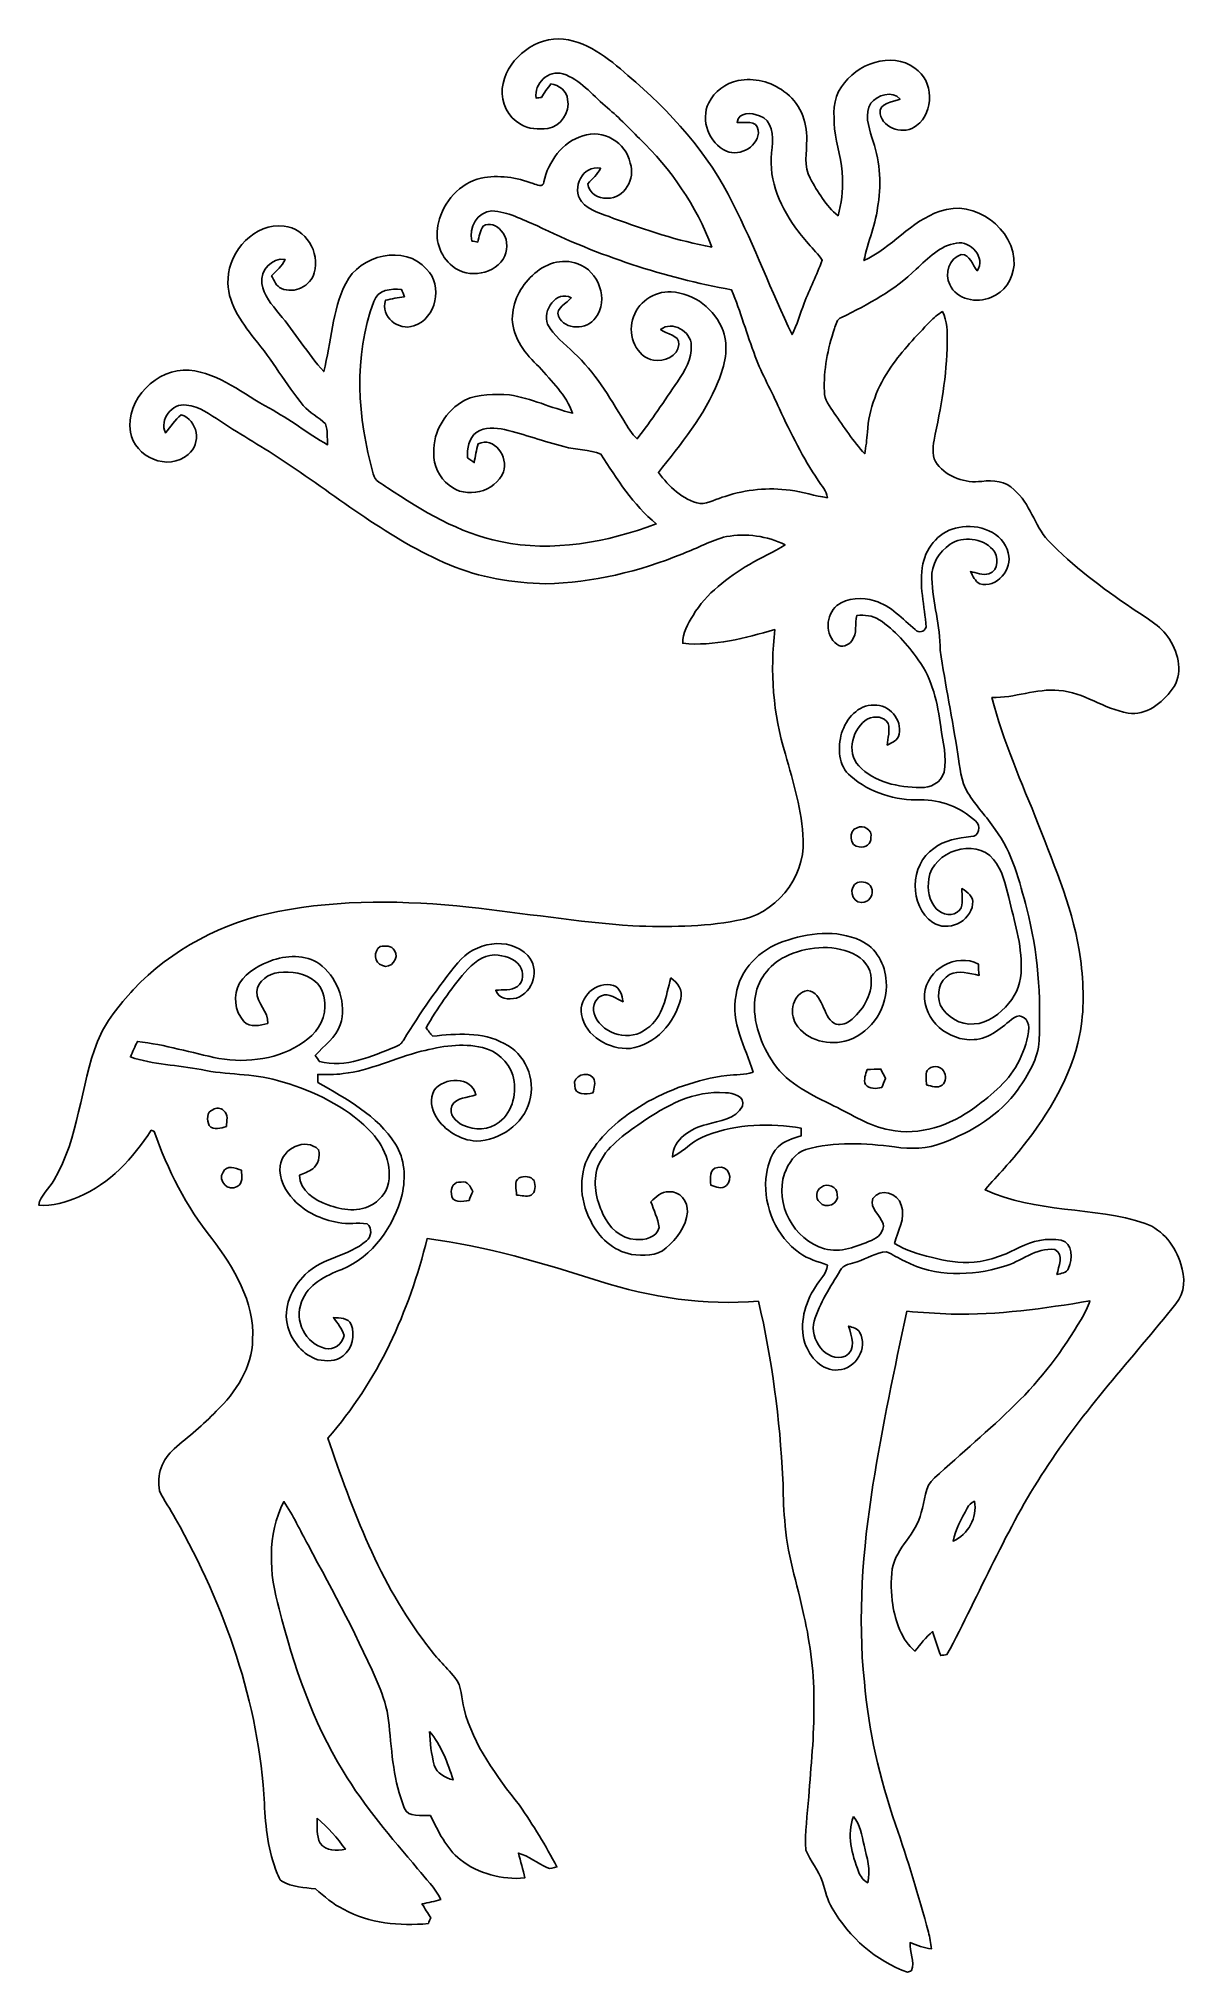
# Model space of a CAD drawing. Header units: centimetres. Extents: x -7.9 to 7.8, y -13.3 to 13.3.
import ezdxf

# ---------------------------------------------------------------- set-up
doc = ezdxf.new("R2010")
doc.units = ezdxf.units.CM
doc.header["$MEASUREMENT"] = 0
doc.layers.add('Camada 1', color=7, linetype='Continuous')

msp = doc.modelspace()

# ---------------------------------------------------------------- linework, layer by layer
at = {"layer": 'Camada 1', "color": 156}
for points, knots in [([(-1.55046, 12.59275), (-1.50354, 12.96846), (-1.15217, 13.27114), (-0.77681, 13.2789), (-0.77681, 13.2789), (-0.40075, 13.26126), (-0.09031, 13.01291), (0.1785, 12.77267), (0.1785, 12.77267), (0.75988, 12.28054), (1.28658, 11.7034), (1.62102, 11.01266), (1.62102, 11.01266), (1.92193, 10.42528), (2.14841, 9.80369), (2.43592, 9.21032), (2.43592, 9.21032), (2.50613, 9.34755), (2.54458, 9.49783), (2.60208, 9.64035), (2.60208, 9.64035), (2.67828, 9.84037), (2.77247, 10.03299), (2.8515, 10.23196), (2.8515, 10.23196), (2.73543, 10.39283), (2.58444, 10.52547), (2.47473, 10.69199), (2.47473, 10.69199), (2.25178, 11.00454), (2.09337, 11.39401), (2.16252, 11.78348), (2.16252, 11.78348), (2.17805, 11.93976), (2.16358, 12.16025), (1.98683, 12.21809), (1.98683, 12.21809), (1.88136, 12.26219), (1.69757, 12.27772), (1.67922, 12.12744), (1.67922, 12.12744), (1.78223, 12.11862), (1.9498, 12.1673), (1.97167, 12.0209), (1.97167, 12.0209), (1.99073, 11.8057), (1.7212, 11.64978), (1.53246, 11.73302), (1.53246, 11.73302), (1.29399, 11.84098), (1.17228, 12.15812), (1.28939, 12.39519), (1.28939, 12.39519), (1.36418, 12.55465), (1.52188, 12.66754), (1.69262, 12.70212), (1.69262, 12.70212), (1.91135, 12.74409), (2.14595, 12.68729), (2.32409, 12.5543), (2.32409, 12.5543), (2.53824, 12.41072), (2.64724, 12.14366), (2.63701, 11.89073), (2.63701, 11.89073), (2.63913, 11.71328), (2.5915, 11.52277), (2.68534, 11.35979), (2.68534, 11.35979), (2.78765, 11.17282), (2.89947, 10.97985), (3.06811, 10.84509), (3.06811, 10.84509), (3.11467, 11.01266), (3.13548, 11.18693), (3.12985, 11.36085), (3.12985, 11.36085), (3.13195, 11.59262), (3.03847, 11.81029), (3.02083, 12.03924), (3.02083, 12.03924), (3.00884, 12.23398), (2.98767, 12.45129), (3.11467, 12.61568), (3.11467, 12.61568), (3.31893, 12.93318), (3.79801, 13.1131), (4.12433, 12.87391), (4.12433, 12.87391), (4.38538, 12.69964), (4.3942, 12.27313), (4.14725, 12.08405), (4.14725, 12.08405), (3.98426, 11.94928), (3.69147, 12.03536), (3.64489, 12.24632), (3.64489, 12.24632), (3.62973, 12.40155), (3.81952, 12.40084), (3.92007, 12.44917), (3.92007, 12.44917), (3.80965, 12.57405), (3.61032, 12.50102), (3.51649, 12.39131), (3.51649, 12.39131), (3.4283, 12.24702), (3.48791, 12.06993), (3.53306, 11.92071), (3.53306, 11.92071), (3.63607, 11.62931), (3.67205, 11.31216), (3.61879, 11.00631), (3.61879, 11.00631), (3.58951, 10.7382), (3.47944, 10.48914), (3.42299, 10.22772), (3.42299, 10.22772), (3.80612, 10.39883), (4.06505, 10.77277), (4.47075, 10.90507), (4.47075, 10.90507), (4.94242, 11.08498), (5.5065, 10.66482), (5.48922, 10.16528), (5.48922, 10.16528), (5.47158, 9.97585), (5.35515, 9.78464), (5.16854, 9.72219), (5.16854, 9.72219), (4.97416, 9.63471), (4.69652, 9.69221), (4.6034, 9.89753), (4.6034, 9.89753), (4.52402, 10.04287), (4.59705, 10.26583), (4.76284, 10.30957), (4.76284, 10.30957), (4.88667, 10.31662), (4.91313, 10.1607), (4.98228, 10.08661), (4.98228, 10.08661), (5.10258, 10.26406), (4.89196, 10.50748), (4.69652, 10.46726), (4.69652, 10.46726), (4.46863, 10.43763), (4.30635, 10.25383), (4.1416, 10.11096), (4.1416, 10.11096), (3.85197, 9.8171), (3.4798, 9.62765), (3.11502, 9.44456), (3.11502, 9.44456), (3.04906, 9.42304), (3.04024, 9.34825), (3.01695, 9.29251), (3.01695, 9.29251), (2.927, 9.01453), (2.86843, 8.72243), (2.87937, 8.42891), (2.87937, 8.42891), (2.87372, 8.31355), (2.95663, 8.22289), (3.01378, 8.13082), (3.01378, 8.13082), (3.1517, 7.94278), (3.27377, 7.741), (3.43534, 7.57096), (3.43534, 7.57096), (3.45157, 7.66903), (3.46499, 7.76746), (3.47062, 7.86659), (3.47062, 7.86659), (3.49215, 8.18832), (3.61102, 8.49982), (3.79482, 8.7637), (3.79482, 8.7637), (3.95323, 8.98948), (4.14267, 9.19162), (4.33458, 9.38917), (4.33458, 9.38917), (4.38431, 9.44209), (4.44146, 9.4876), (4.5032, 9.52641), (4.5032, 9.52641), (4.5727, 9.39587), (4.5674, 9.24525), (4.57022, 9.10166), (4.57022, 9.10166), (4.56247, 8.64834), (4.48239, 8.19996), (4.38784, 7.75794), (4.38784, 7.75794), (4.3695, 7.64821), (4.35821, 7.52157), (4.43089, 7.42809), (4.43089, 7.42809), (4.5727, 7.24675), (4.81824, 7.1628), (5.04331, 7.19208), (5.04331, 7.19208), (5.19852, 7.20865), (5.37562, 7.19807), (5.48852, 7.07602), (5.48852, 7.07602), (5.71183, 6.89256), (5.76367, 6.58741), (5.95665, 6.37998), (5.95665, 6.37998), (6.29637, 6.02051), (6.69854, 5.72769), (7.10564, 5.44934), (7.10564, 5.44934), (7.29014, 5.32129), (7.50322, 5.21582), (7.62706, 5.02002), (7.62706, 5.02002), (7.7537, 4.81965), (7.81578, 4.53636), (7.66302, 4.33246), (7.66302, 4.33246), (7.52369, 4.14406), (7.30532, 3.96487), (7.05555, 4.00649), (7.05555, 4.00649), (6.72324, 4.06011), (6.4456, 4.294), (6.10517, 4.31623), (6.10517, 4.31623), (5.79225, 4.34764), (5.49556, 4.21252), (5.18371, 4.21852), (5.18371, 4.21852), (5.33505, 3.61772), (5.59469, 3.05082), (5.82188, 2.47614), (5.82188, 2.47614), (6.05367, 1.87289), (6.31647, 1.27141), (6.40184, 0.62583), (6.40184, 0.62583), (6.44771, 0.27657), (6.45759, -0.08149), (6.38951, -0.42862), (6.38951, -0.42862), (6.27097, -0.99165), (5.96793, -1.49684), (5.61552, -1.94415), (5.61552, -1.94415), (5.45217, -2.15582), (5.2645, -2.34631), (5.08987, -2.54811), (5.08987, -2.54811), (5.78026, -2.87584), (6.57718, -2.77424), (7.29261, -3.01166), (7.29261, -3.01166), (7.5385, -3.10127), (7.70643, -3.32809), (7.78157, -3.57187), (7.78157, -3.57187), (7.84331, -3.75002), (7.83978, -3.96592), (7.71418, -4.11692), (7.71418, -4.11692), (7.1074, -4.87469), (6.43748, -5.58553), (5.90973, -6.40396), (5.90973, -6.40396), (5.38339, -7.20583), (5.01896, -8.09766), (4.56564, -8.94009), (4.56564, -8.94009), (4.54447, -8.94362), (4.50215, -8.94997), (4.48098, -8.95349), (4.48098, -8.95349), (4.43723, -8.8459), (4.40302, -8.73478), (4.36845, -8.624), (4.36845, -8.624), (4.27248, -8.69879), (4.20193, -8.79863), (4.12537, -8.89212), (4.12537, -8.89212), (3.937, -8.73583), (3.86045, -8.48818), (3.81916, -8.2557), (3.81916, -8.2557), (3.79694, -8.09308), (3.79095, -7.92621), (3.81387, -7.76357), (3.81387, -7.76357), (3.86432, -7.46583), (4.14901, -7.28169), (4.21145, -6.98816), (4.21145, -6.98816), (4.26507, -6.82766), (4.2499, -6.62727), (4.3942, -6.51157), (4.3942, -6.51157), (4.76355, -6.17502), (5.14667, -5.85364), (5.50262, -5.50298), (5.50262, -5.50298), (5.86105, -5.15937), (6.15843, -4.75721), (6.41066, -4.33069), (6.41066, -4.33069), (6.45936, -4.24992), (6.49958, -4.16453), (6.53238, -4.0767), (6.53238, -4.0767), (5.90196, -4.18217), (5.26486, -4.27284), (4.62421, -4.26049), (4.62421, -4.26049), (4.42066, -4.2485), (4.2171, -4.23969), (4.01425, -4.22063), (4.01425, -4.22063), (3.84245, -5.01261), (3.6777, -5.80707), (3.54717, -6.60752), (3.54717, -6.60752), (3.40783, -7.50076), (3.3348, -8.41199), (3.42935, -9.31403), (3.42935, -9.31403), (3.48509, -9.98326), (3.6396, -10.64153), (3.85903, -11.27548), (3.85903, -11.27548), (4.02519, -11.76372), (4.17724, -12.2569), (4.31129, -12.75537), (4.31129, -12.75537), (4.33105, -12.83124), (4.3441, -12.9092), (4.35115, -12.98787), (4.35115, -12.98787), (4.24885, -12.97481), (4.15361, -12.93495), (4.05729, -12.90038), (4.05729, -12.90038), (4.05448, -13.02843), (4.12643, -13.16319), (4.07775, -13.28632), (4.07775, -13.28632), (4.06435, -13.29195), (4.03754, -13.30359), (4.02412, -13.30959), (4.02412, -13.30959), (3.58668, -13.15225), (3.22014, -12.8277), (2.98626, -12.42905), (2.98626, -12.42905), (2.92028, -12.31652), (2.89348, -12.18812), (2.85433, -12.0657), (2.85433, -12.0657), (2.80353, -11.90766), (2.68746, -11.78243), (2.62431, -11.63038), (2.62431, -11.63038), (2.60914, -11.38519), (2.64688, -11.14071), (2.66522, -10.89659), (2.66522, -10.89659), (2.6938, -10.47503), (2.74214, -10.05416), (2.73543, -9.63083), (2.73543, -9.63083), (2.74214, -9.21737), (2.68887, -8.80497), (2.59891, -8.4021), (2.59891, -8.4021), (2.50577, -7.96642), (2.35902, -7.53921), (2.33469, -7.09153), (2.33469, -7.09153), (2.31352, -6.90457), (2.31527, -6.71617), (2.30998, -6.52814), (2.30998, -6.52814), (2.26589, -5.70512), (2.16217, -4.88421), (1.97379, -4.08094), (1.97379, -4.08094), (1.23506, -4.14479), (0.49035, -4.03048), (-0.21307, -3.804), (-0.21307, -3.804), (-0.98918, -3.55881), (-1.77341, -3.32139), (-2.58375, -3.22121), (-2.58375, -3.22121), (-2.82716, -4.22134), (-3.26354, -5.18759), (-3.94864, -5.96406), (-3.94864, -5.96406), (-3.60856, -6.95571), (-3.23744, -7.96149), (-2.59186, -8.80075), (-2.59186, -8.80075), (-2.47755, -8.96513), (-2.33009, -9.10166), (-2.20169, -9.25442), (-2.20169, -9.25442), (-2.0969, -9.37436), (-2.11771, -9.54405), (-2.07503, -9.68833), (-2.07503, -9.68833), (-1.94592, -10.19033), (-1.62842, -10.61295), (-1.31268, -11.01302), (-1.31268, -11.01302), (-1.12606, -11.28535), (-0.95215, -11.56794), (-0.79798, -11.86003), (-0.79798, -11.86003), (-0.84278, -11.86814), (-0.8911, -11.89708), (-0.93486, -11.87026), (-0.93486, -11.87026), (-1.06785, -11.80711), (-1.18497, -11.71292), (-1.32679, -11.66883), (-1.32679, -11.66883), (-1.3014, -11.78382), (-1.25976, -11.89531), (-1.23966, -12.01242), (-1.23966, -12.01242), (-1.55046, -12.04029), (-1.87995, -11.95492), (-2.12653, -11.75948), (-2.12653, -11.75948), (-2.32092, -11.60356), (-2.4278, -11.37179), (-2.53753, -11.15447), (-2.53753, -11.15447), (-2.6557, -11.14036), (-2.84621, -11.19222), (-2.89736, -11.049), (-2.89736, -11.049), (-3.04095, -10.68704), (-3.06987, -10.29475), (-3.10549, -9.91093), (-3.10549, -9.91093), (-3.11925, -9.73842), (-3.16618, -9.5705), (-3.23003, -9.41069), (-3.23003, -9.41069), (-3.51508, -8.73019), (-3.87139, -8.08319), (-4.21922, -7.43303), (-4.21922, -7.43303), (-4.33069, -7.23477), (-4.42348, -7.02522), (-4.55224, -6.83682), (-4.55224, -6.83682), (-4.78437, -7.29085), (-4.75862, -7.83554), (-4.61715, -8.3132), (-4.61715, -8.3132), (-4.4217, -9.09002), (-4.15748, -9.85908), (-3.73661, -10.54488), (-3.73661, -10.54488), (-3.44735, -11.02924), (-3.07693, -11.4568), (-2.71322, -11.88544), (-2.71322, -11.88544), (-2.60456, -12.02372), (-2.47227, -12.14683), (-2.3943, -12.30665), (-2.3943, -12.30665), (-2.47931, -12.33311), (-2.56645, -12.3518), (-2.6536, -12.36802), (-2.6536, -12.36802), (-2.61408, -12.43153), (-2.57386, -12.49503), (-2.53293, -12.55818), (-2.53293, -12.55818), (-2.54105, -12.57828), (-2.55763, -12.61886), (-2.56611, -12.63931), (-2.56611, -12.63931), (-2.96298, -12.67495), (-3.37855, -12.64072), (-3.73203, -12.44247), (-3.73203, -12.44247), (-3.87772, -12.37473), (-3.99379, -12.26361), (-4.11621, -12.16306), (-4.11621, -12.16306), (-4.27248, -12.14332), (-4.4383, -12.13872), (-4.5787, -12.05723), (-4.5787, -12.05723), (-4.61644, -12.0343), (-4.62455, -11.98491), (-4.64397, -11.94929), (-4.64397, -11.94929), (-4.76849, -11.64412), (-4.80518, -11.31393), (-4.81999, -10.98797), (-4.81999, -10.98797), (-4.89338, -9.60613), (-5.36292, -8.2691), (-6.04307, -7.07248), (-6.04307, -7.07248), (-6.11292, -6.94231), (-6.20394, -6.82378), (-6.26075, -6.68689), (-6.26075, -6.68689), (-6.30943, -6.47593), (-6.22194, -6.25086), (-6.06, -6.11152), (-6.06, -6.11152), (-5.86598, -5.94077), (-5.65925, -5.78414), (-5.48323, -5.59364), (-5.48323, -5.59364), (-5.21158, -5.3361), (-4.98968, -4.99356), (-4.98193, -4.60833), (-4.98193, -4.60833), (-4.95511, -4.08693), (-5.24087, -3.61843), (-5.5446, -3.21839), (-5.5446, -3.21839), (-5.89526, -2.78058), (-6.15032, -2.274), (-6.3373, -1.7473), (-6.3373, -1.7473), (-6.34717, -1.74342), (-6.36658, -1.73567), (-6.37645, -1.73177), (-6.37645, -1.73177), (-6.62586, -2.11208), (-6.94548, -2.46909), (-7.37446, -2.64688), (-7.37446, -2.64688), (-7.54909, -2.71426), (-7.7343, -2.78482), (-7.92444, -2.76083), (-7.92444, -2.76083), (-7.90046, -2.62042), (-7.77487, -2.53505), (-7.71348, -2.41335), (-7.71348, -2.41335), (-7.36282, -1.83232), (-7.35999, -1.12923), (-7.11446, -0.5094), (-7.11446, -0.5094), (-7.01111, -0.23566), (-6.8146, -0.0134), (-6.62305, 0.20179), (-6.62305, 0.20179), (-6.09847, 0.762), (-5.38585, 1.12923), (-4.63585, 1.27669), (-4.63585, 1.27669), (-3.77189, 1.44604), (-2.88325, 1.43016), (-2.01117, 1.33667), (-2.01117, 1.33667), (-1.25764, 1.25623), (-0.5087, 1.13135), (0.24765, 1.07879), (0.24765, 1.07879), (0.7239, 1.06539), (1.20438, 1.05938), (1.67357, 1.15393), (1.67357, 1.15393), (2.1985, 1.22765), (2.60879, 1.73107), (2.59009, 2.25777), (2.59009, 2.25777), (2.57033, 2.66242), (2.45392, 3.05328), (2.3435, 3.44028), (2.3435, 3.44028), (2.17311, 3.99238), (2.13254, 4.58116), (2.19816, 5.15408), (2.19816, 5.15408), (1.78752, 5.03483), (1.36489, 4.92054), (0.9331, 4.96464), (0.9331, 4.96464), (0.93098, 5.10611), (1.004, 5.23098), (1.0735, 5.34882), (1.0735, 5.34882), (1.25694, 5.65255), (1.54869, 5.87092), (1.84891, 6.04979), (1.84891, 6.04979), (2.00837, 6.14715), (2.18263, 6.21736), (2.33961, 6.31859), (2.33961, 6.31859), (2.09232, 6.44136), (1.8041, 6.48053), (1.53282, 6.4322), (1.53282, 6.4322), (1.32221, 6.38315), (1.13454, 6.27203), (0.93345, 6.1969), (0.93345, 6.1969), (0.33408, 5.95347), (-0.30551, 5.79649), (-0.95425, 5.78484), (-0.95425, 5.78484), (-1.40582, 5.79225), (-1.85914, 5.86846), (-2.27682, 6.04414), (-2.27682, 6.04414), (-3.10091, 6.39302), (-3.79659, 6.96665), (-4.53636, 7.45737), (-4.53636, 7.45737), (-4.82564, 7.6542), (-5.13257, 7.82284), (-5.42183, 8.01899), (-5.42183, 8.01899), (-5.56894, 8.11001), (-5.71534, 8.2243), (-5.8928, 8.24123), (-5.8928, 8.24123), (-6.09106, 8.27087), (-6.26779, 8.04298), (-6.18208, 7.85847), (-6.18208, 7.85847), (-6.10551, 7.9375), (-6.05437, 8.03839), (-5.96652, 8.10718), (-5.96652, 8.10718), (-5.7351, 8.03839), (-5.68042, 7.70678), (-5.86809, 7.56214), (-5.86809, 7.56214), (-6.13903, 7.32296), (-6.60752, 7.52333), (-6.66221, 7.86977), (-6.66221, 7.86977), (-6.73206, 8.31744), (-6.29849, 8.7503), (-5.85505, 8.72172), (-5.85505, 8.72172), (-5.43594, 8.67798), (-5.10928, 8.38799), (-4.75051, 8.19714), (-4.75051, 8.19714), (-4.47357, 8.04757), (-4.22556, 7.85106), (-3.95252, 7.69584), (-3.95252, 7.69584), (-3.95639, 7.7911), (-3.9504, 7.88916), (-3.97862, 7.98089), (-3.97862, 7.98089), (-4.07423, 8.07402), (-4.19981, 8.13188), (-4.28519, 8.2363), (-4.28519, 8.2363), (-4.52895, 8.52734), (-4.7117, 8.86318), (-4.95687, 9.15317), (-4.95687, 9.15317), (-5.14139, 9.39058), (-5.34282, 9.66187), (-5.32058, 9.97937), (-5.32058, 9.97937), (-5.30294, 10.36601), (-4.95406, 10.74632), (-4.55048, 10.70256), (-4.55048, 10.70256), (-4.25414, 10.67011), (-4.05095, 10.34097), (-4.13385, 10.06051), (-4.13385, 10.06051), (-4.18429, 9.87671), (-4.41006, 9.76418), (-4.58505, 9.84462), (-4.58505, 9.84462), (-4.65807, 9.87636), (-4.69018, 9.95186), (-4.72086, 10.01924), (-4.72086, 10.01924), (-4.65596, 10.09085), (-4.572, 10.14941), (-4.53707, 10.24325), (-4.53707, 10.24325), (-4.7184, 10.27359), (-4.87997, 10.08909), (-4.85422, 9.91376), (-4.85422, 9.91376), (-4.83693, 9.74795), (-4.71452, 9.62025), (-4.61644, 9.4943), (-4.61644, 9.4943), (-4.39844, 9.24065), (-4.22875, 8.94891), (-4.00368, 8.70126), (-4.00368, 8.70126), (-3.90031, 9.10343), (-3.89183, 9.53664), (-3.70204, 9.9134), (-3.70204, 9.9134), (-3.51048, 10.30605), (-2.89172, 10.45632), (-2.58938, 10.1099), (-2.58938, 10.1099), (-2.35866, 9.88483), (-2.45709, 9.42763), (-2.76647, 9.33026), (-2.76647, 9.33026), (-2.97427, 9.25371), (-3.23108, 9.45761), (-3.1556, 9.68127), (-3.1556, 9.68127), (-3.07021, 9.70315), (-2.98343, 9.71938), (-2.8956, 9.72996), (-2.8956, 9.72996), (-2.90512, 9.75465), (-2.92381, 9.80474), (-2.93334, 9.82944), (-2.93334, 9.82944), (-3.07586, 9.8425), (-3.26531, 9.82944), (-3.31505, 9.66611), (-3.31505, 9.66611), (-3.59833, 8.90693), (-3.53942, 8.06379), (-3.32387, 7.29509), (-3.32387, 7.29509), (-3.30446, 7.19559), (-3.1997, 7.15892), (-3.12807, 7.10318), (-3.12807, 7.10318), (-2.64724, 6.78921), (-2.14453, 6.47664), (-1.57302, 6.36376), (-1.57302, 6.36376), (-0.85514, 6.21205), (-0.10971, 6.35565), (0.56902, 6.6061), (0.56902, 6.6061), (0.2494, 6.87), (0.0268, 7.22205), (-0.19297, 7.56742), (-0.19297, 7.56742), (-0.35524, 7.63057), (-0.53445, 7.62494), (-0.70167, 7.66938), (-0.70167, 7.66938), (-0.97649, 7.73888), (-1.24249, 7.83978), (-1.51835, 7.90434), (-1.51835, 7.90434), (-1.64465, 7.92973), (-1.78893, 7.94103), (-1.90146, 7.86659), (-1.90146, 7.86659), (-2.01153, 7.78756), (-2.03624, 7.64363), (-2.02812, 7.51662), (-2.02812, 7.51662), (-2.00518, 7.49969), (-1.95862, 7.46619), (-1.93533, 7.44926), (-1.93533, 7.44926), (-1.92193, 7.53568), (-1.90253, 7.62105), (-1.88312, 7.70643), (-1.88312, 7.70643), (-1.65876, 7.81685), (-1.45979, 7.52403), (-1.53423, 7.32155), (-1.53423, 7.32155), (-1.64076, 7.03862), (-2.05317, 6.94513), (-2.28035, 7.13809), (-2.28035, 7.13809), (-2.4137, 7.24429), (-2.50084, 7.41291), (-2.49166, 7.58542), (-2.49166, 7.58542), (-2.5026, 7.88246), (-2.32021, 8.16786), (-2.06409, 8.31038), (-2.06409, 8.31038), (-1.87218, 8.39611), (-1.65559, 8.39328), (-1.44992, 8.37953), (-1.44992, 8.37953), (-1.15005, 8.33861), (-0.87629, 8.19784), (-0.58313, 8.12905), (-0.58313, 8.12905), (-0.67062, 8.38094), (-0.87277, 8.56721), (-1.04245, 8.76476), (-1.04245, 8.76476), (-1.22977, 8.93797), (-1.39946, 9.15811), (-1.41111, 9.4234), (-1.41111, 9.4234), (-1.40828, 9.64988), (-1.30386, 9.87424), (-1.13383, 10.02383), (-1.13383, 10.02383), (-0.97508, 10.18046), (-0.72672, 10.27041), (-0.51223, 10.18117), (-0.51223, 10.18117), (-0.22153, 10.09015), (-0.08113, 9.68445), (-0.26563, 9.43997), (-0.26563, 9.43997), (-0.38452, 9.27452), (-0.6865, 9.26605), (-0.77786, 9.46291), (-0.77786, 9.46291), (-0.81562, 9.58144), (-0.66075, 9.63682), (-0.60113, 9.71515), (-0.60113, 9.71515), (-0.80186, 9.82873), (-1.00471, 9.53805), (-0.92604, 9.35389), (-0.92604, 9.35389), (-0.84632, 9.19056), (-0.68791, 9.08826), (-0.56549, 8.95949), (-0.56549, 8.95949), (-0.27798, 8.69667), (-0.07937, 8.35765), (0.12206, 8.02852), (0.12206, 8.02852), (0.17533, 7.93891), (0.22789, 7.84684), (0.30762, 7.77733), (0.30762, 7.77733), (0.502, 8.03098), (0.6798, 8.29662), (0.85794, 8.56191), (0.85794, 8.56191), (0.96026, 8.70902), (1.06469, 8.87448), (1.04951, 9.0618), (1.04951, 9.0618), (1.04563, 9.25653), (0.78634, 9.40576), (0.62652, 9.27981), (0.62652, 9.27981), (0.70801, 9.2075), (0.88793, 9.21419), (0.87736, 9.07202), (0.87736, 9.07202), (0.87066, 8.90975), (0.67132, 8.82932), (0.53233, 8.85719), (0.53233, 8.85719), (0.28821, 8.90129), (0.18097, 9.19514), (0.24129, 9.41387), (0.24129, 9.41387), (0.3002, 9.64459), (0.53622, 9.81392), (0.77364, 9.79592), (0.77364, 9.79592), (1.09185, 9.78393), (1.37688, 9.55393), (1.48907, 9.26112), (1.48907, 9.26112), (1.5688, 9.03075), (1.50988, 8.78169), (1.41887, 8.56403), (1.41887, 8.56403), (1.23189, 8.09519), (0.90452, 7.70466), (0.59725, 7.31166), (0.59725, 7.31166), (0.74471, 7.12435), (0.92816, 6.93561), (1.17016, 6.88516), (1.17016, 6.88516), (1.29187, 6.88691), (1.40088, 6.95537), (1.51694, 6.98534), (1.51694, 6.98534), (1.80304, 7.08166), (2.10996, 7.10847), (2.40911, 7.07107), (2.40911, 7.07107), (2.58234, 7.04849), (2.74884, 6.98994), (2.92206, 6.96701), (2.92206, 6.96701), (2.90795, 7.05943), (2.84373, 7.12893), (2.79435, 7.20407), (2.79435, 7.20407), (2.58444, 7.51346), (2.4204, 7.85071), (2.26094, 8.18797), (2.26094, 8.18797), (2.15688, 8.43174), (2.02106, 8.66069), (1.92933, 8.90975), (1.92933, 8.90975), (1.81434, 9.21278), (1.72649, 9.525), (1.60479, 9.82521), (1.60479, 9.82521), (0.67627, 9.99455), (-0.22825, 10.29299), (-1.07526, 10.70927), (-1.07526, 10.70927), (-1.27528, 10.78971), (-1.47143, 10.90012), (-1.69087, 10.91071), (-1.69087, 10.91071), (-1.89406, 10.89977), (-2.01259, 10.68282), (-1.96639, 10.49655), (-1.96639, 10.49655), (-1.94627, 10.49301), (-1.9057, 10.48561), (-1.8856, 10.48173), (-1.8856, 10.48173), (-1.86619, 10.55687), (-1.85878, 10.63907), (-1.81081, 10.70292), (-1.81081, 10.70292), (-1.72966, 10.75689), (-1.6196, 10.71138), (-1.56669, 10.63837), (-1.56669, 10.63837), (-1.47496, 10.55017), (-1.47038, 10.40447), (-1.512, 10.29158), (-1.512, 10.29158), (-1.63476, 10.03334), (-2.0193, 9.97126), (-2.23307, 10.15082), (-2.23307, 10.15082), (-2.41053, 10.28594), (-2.48813, 10.53465), (-2.42534, 10.74807), (-2.42534, 10.74807), (-2.36044, 11.03595), (-2.13184, 11.29276), (-1.8408, 11.36191), (-1.8408, 11.36191), (-1.60126, 11.40882), (-1.35254, 11.37214), (-1.12572, 11.28641), (-1.12572, 11.28641), (-1.07772, 11.27441), (-0.98707, 11.22397), (-0.97754, 11.30864), (-0.97754, 11.30864), (-0.91651, 11.58875), (-0.72672, 11.85897), (-0.44167, 11.94152), (-0.44167, 11.94152), (-0.16898, 12.04453), (0.15521, 11.8505), (0.21132, 11.56828), (0.21132, 11.56828), (0.28292, 11.35591), (0.13299, 11.07757), (-0.10724, 11.08639), (-0.10724, 11.08639), (-0.23459, 11.07193), (-0.35312, 11.15589), (-0.37358, 11.28394), (-0.37358, 11.28394), (-0.3115, 11.35203), (-0.23988, 11.41377), (-0.19685, 11.49702), (-0.19685, 11.49702), (-0.44414, 11.54712), (-0.59972, 11.22538), (-0.46214, 11.03841), (-0.46214, 11.03841), (-0.34748, 10.91247), (-0.17392, 10.87225), (-0.02222, 10.8084), (-0.02222, 10.8084), (0.42016, 10.65035), (0.86783, 10.49549), (1.33139, 10.414), (1.33139, 10.414), (1.12041, 10.97985), (0.77011, 11.48926), (0.33584, 11.9073), (0.33584, 11.9073), (0.18238, 12.05971), (0.03386, 12.21775), (-0.13441, 12.35392), (-0.13441, 12.35392), (-0.3182, 12.5109), (-0.478, 12.7194), (-0.71542, 12.79525), (-0.71542, 12.79525), (-0.91581, 12.8524), (-1.11653, 12.66401), (-1.08374, 12.46222), (-1.08374, 12.46222), (-1.06539, 12.46399), (-1.02904, 12.46786), (-1.01106, 12.46963), (-1.01106, 12.46963), (-0.9726, 12.53559), (-0.92638, 12.59593), (-0.87948, 12.6559), (-0.87948, 12.6559), (-0.76941, 12.64143), (-0.66111, 12.56065), (-0.65088, 12.44388), (-0.65088, 12.44388), (-0.61595, 12.26714), (-0.74365, 12.07276), (-0.92392, 12.04595), (-0.92392, 12.04595), (-1.05021, 12.02689), (-1.18709, 12.03501), (-1.29821, 12.10344), (-1.29821, 12.10344), (-1.47002, 12.19693), (-1.56598, 12.40084), (-1.55046, 12.59275)], [0, 0, 0, 0, 0.00383142, 0.00383142, 0.00383142, 0.00383142, 0.00766284, 0.00766284, 0.00766284, 0.00766284, 0.01149425, 0.01149425, 0.01149425, 0.01149425, 0.01532567, 0.01532567, 0.01532567, 0.01532567, 0.01915709, 0.01915709, 0.01915709, 0.01915709, 0.02298851, 0.02298851, 0.02298851, 0.02298851, 0.02681992, 0.02681992, 0.02681992, 0.02681992, 0.03065134, 0.03065134, 0.03065134, 0.03065134, 0.03448276, 0.03448276, 0.03448276, 0.03448276, 0.03831418, 0.03831418, 0.03831418, 0.03831418, 0.04214559, 0.04214559, 0.04214559, 0.04214559, 0.04597701, 0.04597701, 0.04597701, 0.04597701, 0.04980843, 0.04980843, 0.04980843, 0.04980843, 0.05363985, 0.05363985, 0.05363985, 0.05363985, 0.05747126, 0.05747126, 0.05747126, 0.05747126, 0.06130268, 0.06130268, 0.06130268, 0.06130268, 0.0651341, 0.0651341, 0.0651341, 0.0651341, 0.06896552, 0.06896552, 0.06896552, 0.06896552, 0.07279693, 0.07279693, 0.07279693, 0.07279693, 0.07662835, 0.07662835, 0.07662835, 0.07662835, 0.08045977, 0.08045977, 0.08045977, 0.08045977, 0.08429119, 0.08429119, 0.08429119, 0.08429119, 0.08812261, 0.08812261, 0.08812261, 0.08812261, 0.09195402, 0.09195402, 0.09195402, 0.09195402, 0.09578544, 0.09578544, 0.09578544, 0.09578544, 0.09961686, 0.09961686, 0.09961686, 0.09961686, 0.10344828, 0.10344828, 0.10344828, 0.10344828, 0.10727969, 0.10727969, 0.10727969, 0.10727969, 0.11111111, 0.11111111, 0.11111111, 0.11111111, 0.11494253, 0.11494253, 0.11494253, 0.11494253, 0.11877395, 0.11877395, 0.11877395, 0.11877395, 0.12260536, 0.12260536, 0.12260536, 0.12260536, 0.12643678, 0.12643678, 0.12643678, 0.12643678, 0.1302682, 0.1302682, 0.1302682, 0.1302682, 0.13409962, 0.13409962, 0.13409962, 0.13409962, 0.13793103, 0.13793103, 0.13793103, 0.13793103, 0.14176245, 0.14176245, 0.14176245, 0.14176245, 0.14559387, 0.14559387, 0.14559387, 0.14559387, 0.14942529, 0.14942529, 0.14942529, 0.14942529, 0.1532567, 0.1532567, 0.1532567, 0.1532567, 0.15708812, 0.15708812, 0.15708812, 0.15708812, 0.16091954, 0.16091954, 0.16091954, 0.16091954, 0.16475096, 0.16475096, 0.16475096, 0.16475096, 0.16858238, 0.16858238, 0.16858238, 0.16858238, 0.17241379, 0.17241379, 0.17241379, 0.17241379, 0.17624521, 0.17624521, 0.17624521, 0.17624521, 0.18007663, 0.18007663, 0.18007663, 0.18007663, 0.18390805, 0.18390805, 0.18390805, 0.18390805, 0.18773946, 0.18773946, 0.18773946, 0.18773946, 0.19157088, 0.19157088, 0.19157088, 0.19157088, 0.1954023, 0.1954023, 0.1954023, 0.1954023, 0.19923372, 0.19923372, 0.19923372, 0.19923372, 0.20306513, 0.20306513, 0.20306513, 0.20306513, 0.20689655, 0.20689655, 0.20689655, 0.20689655, 0.21072797, 0.21072797, 0.21072797, 0.21072797, 0.21455939, 0.21455939, 0.21455939, 0.21455939, 0.2183908, 0.2183908, 0.2183908, 0.2183908, 0.22222222, 0.22222222, 0.22222222, 0.22222222, 0.22605364, 0.22605364, 0.22605364, 0.22605364, 0.22988506, 0.22988506, 0.22988506, 0.22988506, 0.23371648, 0.23371648, 0.23371648, 0.23371648, 0.23754789, 0.23754789, 0.23754789, 0.23754789, 0.24137931, 0.24137931, 0.24137931, 0.24137931, 0.24521073, 0.24521073, 0.24521073, 0.24521073, 0.24904215, 0.24904215, 0.24904215, 0.24904215, 0.25287356, 0.25287356, 0.25287356, 0.25287356, 0.25670498, 0.25670498, 0.25670498, 0.25670498, 0.2605364, 0.2605364, 0.2605364, 0.2605364, 0.26436782, 0.26436782, 0.26436782, 0.26436782, 0.26819923, 0.26819923, 0.26819923, 0.26819923, 0.27203065, 0.27203065, 0.27203065, 0.27203065, 0.27586207, 0.27586207, 0.27586207, 0.27586207, 0.27969349, 0.27969349, 0.27969349, 0.27969349, 0.2835249, 0.2835249, 0.2835249, 0.2835249, 0.28735632, 0.28735632, 0.28735632, 0.28735632, 0.29118774, 0.29118774, 0.29118774, 0.29118774, 0.29501916, 0.29501916, 0.29501916, 0.29501916, 0.29885057, 0.29885057, 0.29885057, 0.29885057, 0.30268199, 0.30268199, 0.30268199, 0.30268199, 0.30651341, 0.30651341, 0.30651341, 0.30651341, 0.31034483, 0.31034483, 0.31034483, 0.31034483, 0.31417625, 0.31417625, 0.31417625, 0.31417625, 0.31800766, 0.31800766, 0.31800766, 0.31800766, 0.32183908, 0.32183908, 0.32183908, 0.32183908, 0.3256705, 0.3256705, 0.3256705, 0.3256705, 0.32950192, 0.32950192, 0.32950192, 0.32950192, 0.33333333, 0.33333333, 0.33333333, 0.33333333, 0.33716475, 0.33716475, 0.33716475, 0.33716475, 0.34099617, 0.34099617, 0.34099617, 0.34099617, 0.34482759, 0.34482759, 0.34482759, 0.34482759, 0.348659, 0.348659, 0.348659, 0.348659, 0.35249042, 0.35249042, 0.35249042, 0.35249042, 0.35632184, 0.35632184, 0.35632184, 0.35632184, 0.36015326, 0.36015326, 0.36015326, 0.36015326, 0.36398467, 0.36398467, 0.36398467, 0.36398467, 0.36781609, 0.36781609, 0.36781609, 0.36781609, 0.37164751, 0.37164751, 0.37164751, 0.37164751, 0.37547893, 0.37547893, 0.37547893, 0.37547893, 0.37931034, 0.37931034, 0.37931034, 0.37931034, 0.38314176, 0.38314176, 0.38314176, 0.38314176, 0.38697318, 0.38697318, 0.38697318, 0.38697318, 0.3908046, 0.3908046, 0.3908046, 0.3908046, 0.39463602, 0.39463602, 0.39463602, 0.39463602, 0.39846743, 0.39846743, 0.39846743, 0.39846743, 0.40229885, 0.40229885, 0.40229885, 0.40229885, 0.40613027, 0.40613027, 0.40613027, 0.40613027, 0.40996169, 0.40996169, 0.40996169, 0.40996169, 0.4137931, 0.4137931, 0.4137931, 0.4137931, 0.41762452, 0.41762452, 0.41762452, 0.41762452, 0.42145594, 0.42145594, 0.42145594, 0.42145594, 0.42528736, 0.42528736, 0.42528736, 0.42528736, 0.42911877, 0.42911877, 0.42911877, 0.42911877, 0.43295019, 0.43295019, 0.43295019, 0.43295019, 0.43678161, 0.43678161, 0.43678161, 0.43678161, 0.44061303, 0.44061303, 0.44061303, 0.44061303, 0.44444444, 0.44444444, 0.44444444, 0.44444444, 0.44827586, 0.44827586, 0.44827586, 0.44827586, 0.45210728, 0.45210728, 0.45210728, 0.45210728, 0.4559387, 0.4559387, 0.4559387, 0.4559387, 0.45977011, 0.45977011, 0.45977011, 0.45977011, 0.46360153, 0.46360153, 0.46360153, 0.46360153, 0.46743295, 0.46743295, 0.46743295, 0.46743295, 0.47126437, 0.47126437, 0.47126437, 0.47126437, 0.47509579, 0.47509579, 0.47509579, 0.47509579, 0.4789272, 0.4789272, 0.4789272, 0.4789272, 0.48275862, 0.48275862, 0.48275862, 0.48275862, 0.48659004, 0.48659004, 0.48659004, 0.48659004, 0.49042146, 0.49042146, 0.49042146, 0.49042146, 0.49425287, 0.49425287, 0.49425287, 0.49425287, 0.49808429, 0.49808429, 0.49808429, 0.49808429, 0.50191571, 0.50191571, 0.50191571, 0.50191571, 0.50574713, 0.50574713, 0.50574713, 0.50574713, 0.50957854, 0.50957854, 0.50957854, 0.50957854, 0.51340996, 0.51340996, 0.51340996, 0.51340996, 0.51724138, 0.51724138, 0.51724138, 0.51724138, 0.5210728, 0.5210728, 0.5210728, 0.5210728, 0.52490421, 0.52490421, 0.52490421, 0.52490421, 0.52873563, 0.52873563, 0.52873563, 0.52873563, 0.53256705, 0.53256705, 0.53256705, 0.53256705, 0.53639847, 0.53639847, 0.53639847, 0.53639847, 0.54022989, 0.54022989, 0.54022989, 0.54022989, 0.5440613, 0.5440613, 0.5440613, 0.5440613, 0.54789272, 0.54789272, 0.54789272, 0.54789272, 0.55172414, 0.55172414, 0.55172414, 0.55172414, 0.55555556, 0.55555556, 0.55555556, 0.55555556, 0.55938697, 0.55938697, 0.55938697, 0.55938697, 0.56321839, 0.56321839, 0.56321839, 0.56321839, 0.56704981, 0.56704981, 0.56704981, 0.56704981, 0.57088123, 0.57088123, 0.57088123, 0.57088123, 0.57471264, 0.57471264, 0.57471264, 0.57471264, 0.57854406, 0.57854406, 0.57854406, 0.57854406, 0.58237548, 0.58237548, 0.58237548, 0.58237548, 0.5862069, 0.5862069, 0.5862069, 0.5862069, 0.59003831, 0.59003831, 0.59003831, 0.59003831, 0.59386973, 0.59386973, 0.59386973, 0.59386973, 0.59770115, 0.59770115, 0.59770115, 0.59770115, 0.60153257, 0.60153257, 0.60153257, 0.60153257, 0.60536398, 0.60536398, 0.60536398, 0.60536398, 0.6091954, 0.6091954, 0.6091954, 0.6091954, 0.61302682, 0.61302682, 0.61302682, 0.61302682, 0.61685824, 0.61685824, 0.61685824, 0.61685824, 0.62068966, 0.62068966, 0.62068966, 0.62068966, 0.62452107, 0.62452107, 0.62452107, 0.62452107, 0.62835249, 0.62835249, 0.62835249, 0.62835249, 0.63218391, 0.63218391, 0.63218391, 0.63218391, 0.63601533, 0.63601533, 0.63601533, 0.63601533, 0.63984674, 0.63984674, 0.63984674, 0.63984674, 0.64367816, 0.64367816, 0.64367816, 0.64367816, 0.64750958, 0.64750958, 0.64750958, 0.64750958, 0.651341, 0.651341, 0.651341, 0.651341, 0.65517241, 0.65517241, 0.65517241, 0.65517241, 0.65900383, 0.65900383, 0.65900383, 0.65900383, 0.66283525, 0.66283525, 0.66283525, 0.66283525, 0.66666667, 0.66666667, 0.66666667, 0.66666667, 0.67049808, 0.67049808, 0.67049808, 0.67049808, 0.6743295, 0.6743295, 0.6743295, 0.6743295, 0.67816092, 0.67816092, 0.67816092, 0.67816092, 0.68199234, 0.68199234, 0.68199234, 0.68199234, 0.68582375, 0.68582375, 0.68582375, 0.68582375, 0.68965517, 0.68965517, 0.68965517, 0.68965517, 0.69348659, 0.69348659, 0.69348659, 0.69348659, 0.69731801, 0.69731801, 0.69731801, 0.69731801, 0.70114943, 0.70114943, 0.70114943, 0.70114943, 0.70498084, 0.70498084, 0.70498084, 0.70498084, 0.70881226, 0.70881226, 0.70881226, 0.70881226, 0.71264368, 0.71264368, 0.71264368, 0.71264368, 0.7164751, 0.7164751, 0.7164751, 0.7164751, 0.72030651, 0.72030651, 0.72030651, 0.72030651, 0.72413793, 0.72413793, 0.72413793, 0.72413793, 0.72796935, 0.72796935, 0.72796935, 0.72796935, 0.73180077, 0.73180077, 0.73180077, 0.73180077, 0.73563218, 0.73563218, 0.73563218, 0.73563218, 0.7394636, 0.7394636, 0.7394636, 0.7394636, 0.74329502, 0.74329502, 0.74329502, 0.74329502, 0.74712644, 0.74712644, 0.74712644, 0.74712644, 0.75095785, 0.75095785, 0.75095785, 0.75095785, 0.75478927, 0.75478927, 0.75478927, 0.75478927, 0.75862069, 0.75862069, 0.75862069, 0.75862069, 0.76245211, 0.76245211, 0.76245211, 0.76245211, 0.76628352, 0.76628352, 0.76628352, 0.76628352, 0.77011494, 0.77011494, 0.77011494, 0.77011494, 0.77394636, 0.77394636, 0.77394636, 0.77394636, 0.77777778, 0.77777778, 0.77777778, 0.77777778, 0.7816092, 0.7816092, 0.7816092, 0.7816092, 0.78544061, 0.78544061, 0.78544061, 0.78544061, 0.78927203, 0.78927203, 0.78927203, 0.78927203, 0.79310345, 0.79310345, 0.79310345, 0.79310345, 0.79693487, 0.79693487, 0.79693487, 0.79693487, 0.80076628, 0.80076628, 0.80076628, 0.80076628, 0.8045977, 0.8045977, 0.8045977, 0.8045977, 0.80842912, 0.80842912, 0.80842912, 0.80842912, 0.81226054, 0.81226054, 0.81226054, 0.81226054, 0.81609195, 0.81609195, 0.81609195, 0.81609195, 0.81992337, 0.81992337, 0.81992337, 0.81992337, 0.82375479, 0.82375479, 0.82375479, 0.82375479, 0.82758621, 0.82758621, 0.82758621, 0.82758621, 0.83141762, 0.83141762, 0.83141762, 0.83141762, 0.83524904, 0.83524904, 0.83524904, 0.83524904, 0.83908046, 0.83908046, 0.83908046, 0.83908046, 0.84291188, 0.84291188, 0.84291188, 0.84291188, 0.8467433, 0.8467433, 0.8467433, 0.8467433, 0.85057471, 0.85057471, 0.85057471, 0.85057471, 0.85440613, 0.85440613, 0.85440613, 0.85440613, 0.85823755, 0.85823755, 0.85823755, 0.85823755, 0.86206897, 0.86206897, 0.86206897, 0.86206897, 0.86590038, 0.86590038, 0.86590038, 0.86590038, 0.8697318, 0.8697318, 0.8697318, 0.8697318, 0.87356322, 0.87356322, 0.87356322, 0.87356322, 0.87739464, 0.87739464, 0.87739464, 0.87739464, 0.88122605, 0.88122605, 0.88122605, 0.88122605, 0.88505747, 0.88505747, 0.88505747, 0.88505747, 0.88888889, 0.88888889, 0.88888889, 0.88888889, 0.89272031, 0.89272031, 0.89272031, 0.89272031, 0.89655172, 0.89655172, 0.89655172, 0.89655172, 0.90038314, 0.90038314, 0.90038314, 0.90038314, 0.90421456, 0.90421456, 0.90421456, 0.90421456, 0.90804598, 0.90804598, 0.90804598, 0.90804598, 0.91187739, 0.91187739, 0.91187739, 0.91187739, 0.91570881, 0.91570881, 0.91570881, 0.91570881, 0.91954023, 0.91954023, 0.91954023, 0.91954023, 0.92337165, 0.92337165, 0.92337165, 0.92337165, 0.92720307, 0.92720307, 0.92720307, 0.92720307, 0.93103448, 0.93103448, 0.93103448, 0.93103448, 0.9348659, 0.9348659, 0.9348659, 0.9348659, 0.93869732, 0.93869732, 0.93869732, 0.93869732, 0.94252874, 0.94252874, 0.94252874, 0.94252874, 0.94636015, 0.94636015, 0.94636015, 0.94636015, 0.95019157, 0.95019157, 0.95019157, 0.95019157, 0.95402299, 0.95402299, 0.95402299, 0.95402299, 0.95785441, 0.95785441, 0.95785441, 0.95785441, 0.96168582, 0.96168582, 0.96168582, 0.96168582, 0.96551724, 0.96551724, 0.96551724, 0.96551724, 0.96934866, 0.96934866, 0.96934866, 0.96934866, 0.97318008, 0.97318008, 0.97318008, 0.97318008, 0.97701149, 0.97701149, 0.97701149, 0.97701149, 0.98084291, 0.98084291, 0.98084291, 0.98084291, 0.98467433, 0.98467433, 0.98467433, 0.98467433, 0.98850575, 0.98850575, 0.98850575, 0.98850575, 0.99233716, 0.99233716, 0.99233716, 0.99233716, 1, 1, 1, 1]), ([(4.23474, 6.05683), (4.23474, 6.05683), (4.23474, 6.05683), (4.23474, 6.05683), (4.23474, 6.05683), (4.17512, 5.76757), (4.26013, 5.47616), (4.27777, 5.18724), (4.27777, 5.18724), (4.25872, 5.11915), (4.17512, 5.10538), (4.1282, 5.15267), (4.1282, 5.15267), (3.95393, 5.29802), (3.79694, 5.48216), (3.57116, 5.54743), (3.57116, 5.54743), (3.40113, 5.60387), (3.19863, 5.59399), (3.05118, 5.48534), (3.05118, 5.48534), (2.89947, 5.35481), (2.88254, 5.07434), (3.05223, 4.95087), (3.05223, 4.95087), (3.11643, 4.89479), (3.2131, 4.93923), (3.25649, 5.00027), (3.25649, 5.00027), (3.33869, 5.09763), (3.29318, 5.23521), (3.32739, 5.34952), (3.32739, 5.34952), (3.43181, 5.3541), (3.54224, 5.35164), (3.6322, 5.2899), (3.6322, 5.2899), (3.84986, 5.14914), (4.02025, 4.94663), (4.17159, 4.7385), (4.17159, 4.7385), (4.36667, 4.47038), (4.43652, 4.13702), (4.48062, 3.81458), (4.48062, 3.81458), (4.50708, 3.6089), (4.57129, 3.39936), (4.52578, 3.19158), (4.52578, 3.19158), (4.48734, 3.05223), (4.33882, 2.97249), (4.20017, 2.98131), (4.20017, 2.98131), (3.89854, 2.98414), (3.56622, 3.05152), (3.35209, 3.28012), (3.35209, 3.28012), (3.1757, 3.47345), (3.26918, 3.80047), (3.47944, 3.92818), (3.47944, 3.92818), (3.57258, 3.96699), (3.70416, 3.96239), (3.75567, 3.86115), (3.75567, 3.86115), (3.78812, 3.76485), (3.74967, 3.66323), (3.74402, 3.56551), (3.74402, 3.56551), (3.80858, 3.59938), (3.89748, 3.62866), (3.90735, 3.71333), (3.90735, 3.71333), (3.95286, 3.91617), (3.76836, 4.12433), (3.5634, 4.11621), (3.5634, 4.11621), (3.34291, 4.12291), (3.17887, 3.92499), (3.1175, 3.73097), (3.1175, 3.73097), (3.06034, 3.53201), (3.0674, 3.27554), (3.24238, 3.13584), (3.24238, 3.13584), (3.50485, 2.91112), (3.85655, 2.79964), (4.20088, 2.81164), (4.20088, 2.81164), (4.47886, 2.81869), (4.75192, 2.70791), (4.95687, 2.52165), (4.95687, 2.52165), (5.04155, 2.46698), (5.00556, 2.29799), (4.89584, 2.30681), (4.89584, 2.30681), (4.71733, 2.28599), (4.52931, 2.25812), (4.3836, 2.14383), (4.3836, 2.14383), (4.05129, 1.92369), (4.03895, 1.35113), (4.37232, 1.12713), (4.37232, 1.12713), (4.57658, 0.98707), (4.88879, 1.13629), (4.91878, 1.37688), (4.91878, 1.37688), (4.93818, 1.4792), (4.84681, 1.54586), (4.77166, 1.59315), (4.77166, 1.59315), (4.76425, 1.49472), (4.80342, 1.38219), (4.73957, 1.2954), (4.73957, 1.2954), (4.6549, 1.20332), (4.49684, 1.2266), (4.41924, 1.31585), (4.41924, 1.31585), (4.31375, 1.42275), (4.29648, 1.58255), (4.31446, 1.72437), (4.31446, 1.72437), (4.37409, 2.10538), (4.95017, 2.30328), (5.20488, 1.99354), (5.20488, 1.99354), (5.32694, 1.84572), (5.37279, 1.65381), (5.41548, 1.47109), (5.41548, 1.47109), (5.48957, 1.14864), (5.59681, 0.8269), (5.58623, 0.49176), (5.58623, 0.49176), (5.58694, 0.32032), (5.53154, 0.14569), (5.41548, 0.01658), (5.41548, 0.01658), (5.29449, -0.12664), (5.13396, -0.26105), (4.93781, -0.26952), (4.93781, -0.26952), (4.74732, -0.28963), (4.5614, -0.17251), (4.47321, -0.0074), (4.47321, -0.0074), (4.41747, 0.13899), (4.45805, 0.33055), (4.60199, 0.41098), (4.60199, 0.41098), (4.72968, 0.47449), (4.87539, 0.42686), (5.00627, 0.39722), (5.00627, 0.39722), (5.00203, 0.44979), (4.99955, 0.50236), (4.99779, 0.55457), (4.99779, 0.55457), (4.69123, 0.71402), (4.2873, 0.4826), (4.25662, 0.14216), (4.25662, 0.14216), (4.23721, -0.21836), (4.58927, -0.51187), (4.93747, -0.48365), (4.93747, -0.48365), (5.15937, -0.47871), (5.31812, -0.30938), (5.48393, -0.18625), (5.48393, -0.18625), (5.57917, -0.10512), (5.69595, -0.21519), (5.69277, -0.31855), (5.69277, -0.31855), (5.68395, -0.47449), (5.62997, -0.62547), (5.56331, -0.76588), (5.56331, -0.76588), (5.43102, -1.04174), (5.18583, -1.23859), (4.94663, -1.41851), (4.94663, -1.41851), (4.61432, -1.66299), (4.18923, -1.81363), (3.77577, -1.72649), (3.77577, -1.72649), (3.49778, -1.67993), (3.26319, -1.51482), (3.01308, -1.39734), (3.01308, -1.39734), (2.71003, -1.24777), (2.38195, -1.09926), (2.18405, -0.81138), (2.18405, -0.81138), (2.01048, -0.55421), (1.89018, -0.24236), (1.92439, 0.07231), (1.92439, 0.07231), (1.95085, 0.32208), (2.11525, 0.54715), (2.34068, 0.65546), (2.34068, 0.65546), (2.62819, 0.79162), (2.9785, 0.83538), (3.27342, 0.69744), (3.27342, 0.69744), (3.41029, 0.63782), (3.52319, 0.50411), (3.5239, 0.3496), (3.5239, 0.3496), (3.53694, 0.121), (3.4043, -0.09384), (3.22721, -0.22895), (3.22721, -0.22895), (3.16934, -0.27693), (3.08715, -0.28821), (3.01766, -0.26317), (3.01766, -0.26317), (2.84198, -0.15416), (2.87725, 0.15346), (2.64724, 0.1919), (2.64724, 0.1919), (2.45145, 0.15346), (2.38794, -0.11148), (2.48742, -0.26704), (2.48742, -0.26704), (2.63313, -0.50694), (2.95663, -0.5736), (3.21132, -0.49176), (3.21132, -0.49176), (3.5373, -0.37711), (3.76237, -0.02892), (3.73027, 0.31574), (3.73027, 0.31574), (3.72109, 0.54504), (3.59375, 0.78034), (3.37855, 0.87629), (3.37855, 0.87629), (3.04553, 1.03575), (2.65253, 0.98178), (2.31493, 0.86395), (2.31493, 0.86395), (1.99036, 0.75459), (1.71167, 0.4773), (1.66582, 0.12912), (1.66582, 0.12912), (1.58326, -0.24482), (1.79492, -0.58525), (1.899, -0.92991), (1.899, -0.92991), (1.78399, -0.97861), (1.65805, -0.95849), (1.53775, -0.97683), (1.53775, -0.97683), (1.13312, -1.03152), (0.73942, -1.1684), (0.38734, -1.37548), (0.38734, -1.37548), (0.11677, -1.54023), (-0.14111, -1.74271), (-0.31679, -2.01048), (-0.31679, -2.01048), (-0.5087, -2.29517), (-0.49213, -2.68216), (-0.33372, -2.97814), (-0.33372, -2.97814), (-0.23001, -3.20462), (-0.02046, -3.38807), (0.22647, -3.43712), (0.22647, -3.43712), (0.3877, -3.46075), (0.57291, -3.46392), (0.70272, -3.34926), (0.70272, -3.34926), (0.84701, -3.22262), (0.98212, -3.0554), (0.99589, -2.85644), (0.99589, -2.85644), (1.00753, -2.71463), (0.89464, -2.5601), (0.74224, -2.5781), (0.74224, -2.5781), (0.63853, -2.57174), (0.56409, -2.65007), (0.49388, -2.71392), (0.49388, -2.71392), (0.53445, -2.83069), (0.59019, -2.94393), (0.60783, -3.0674), (0.60783, -3.0674), (0.57431, -3.20993), (0.41134, -3.24131), (0.28645, -3.2332), (0.28645, -3.2332), (0.07972, -3.22579), (-0.08466, -3.0621), (-0.16581, -2.8829), (-0.16581, -2.8829), (-0.25681, -2.68181), (-0.31396, -2.44333), (-0.23354, -2.22956), (-0.23354, -2.22956), (-0.127, -1.9565), (0.13124, -1.79175), (0.35947, -1.62913), (0.35947, -1.62913), (0.69814, -1.39242), (1.09114, -1.17686), (1.51906, -1.21532), (1.51906, -1.21532), (1.62453, -1.21532), (1.79317, -1.26223), (1.75401, -1.40158), (1.75401, -1.40158), (1.66158, -1.57973), (1.43474, -1.59773), (1.26188, -1.64958), (1.26188, -1.64958), (1.04846, -1.70532), (0.79728, -1.84925), (0.79128, -2.09761), (0.79128, -2.09761), (0.9599, -2.01224), (1.08513, -1.85702), (1.26894, -1.7974), (1.26894, -1.7974), (1.67815, -1.64287), (2.13501, -1.63125), (2.56292, -1.70249), (2.56292, -1.70249), (2.56117, -1.73813), (2.5601, -1.77375), (2.55869, -1.80939), (2.55869, -1.80939), (2.44863, -1.84714), (2.3248, -1.87184), (2.24225, -1.96037), (2.24225, -1.96037), (2.13042, -2.07751), (2.09232, -2.24225), (2.07503, -2.39854), (2.07503, -2.39854), (2.04399, -2.78835), (2.22074, -3.19193), (2.54034, -3.42089), (2.54034, -3.42089), (2.65499, -3.50414), (2.79541, -3.53484), (2.92488, -3.58705), (2.92488, -3.58705), (2.91041, -3.70628), (2.81305, -3.78566), (2.7559, -3.88479), (2.7559, -3.88479), (2.60984, -4.11056), (2.5333, -4.39384), (2.61126, -4.65771), (2.61126, -4.65771), (2.6804, -4.84893), (2.84621, -5.04613), (3.06951, -5.02637), (3.06951, -5.02637), (3.31045, -5.0165), (3.48967, -4.72052), (3.36373, -4.50778), (3.36373, -4.50778), (3.33587, -4.44887), (3.26495, -4.4457), (3.21239, -4.42348), (3.21239, -4.42348), (3.25402, -4.55719), (3.32705, -4.75051), (3.1683, -4.83904), (3.1683, -4.83904), (2.89984, -4.93112), (2.67263, -4.59598), (2.73897, -4.35504), (2.73897, -4.35504), (2.81693, -4.10491), (2.96262, -3.88301), (3.09738, -3.66077), (3.09738, -3.66077), (3.13972, -3.57082), (3.25013, -3.57258), (3.33058, -3.53835), (3.33058, -3.53835), (3.46569, -3.49778), (3.58846, -3.40818), (3.73203, -3.40218), (3.73203, -3.40218), (3.81916, -3.43923), (3.89924, -3.49108), (3.98604, -3.53024), (3.98604, -3.53024), (4.39949, -3.75284), (4.9029, -3.73591), (5.34282, -3.6061), (5.34282, -3.6061), (5.58058, -3.53871), (5.78979, -3.33903), (6.04838, -3.37114), (6.04838, -3.37114), (6.18525, -3.43853), (6.09952, -3.60539), (6.0773, -3.71474), (6.0773, -3.71474), (6.1348, -3.6971), (6.21347, -3.69639), (6.2371, -3.62866), (6.2371, -3.62866), (6.29567, -3.50378), (6.30132, -3.28259), (6.13409, -3.24379), (6.13409, -3.24379), (5.94113, -3.20745), (5.73899, -3.2512), (5.56612, -3.3401), (5.56612, -3.3401), (5.36997, -3.44134), (5.16078, -3.52531), (4.93923, -3.54436), (4.93923, -3.54436), (4.74027, -3.56305), (4.54166, -3.52602), (4.34939, -3.47732), (4.34939, -3.47732), (4.17547, -3.43288), (3.99908, -3.38454), (3.84598, -3.28719), (3.84598, -3.28719), (3.88761, -3.11502), (4.00295, -2.94004), (3.93664, -2.75907), (3.93664, -2.75907), (3.89254, -2.59785), (3.64878, -2.51812), (3.54541, -2.66734), (3.54541, -2.66734), (3.50202, -2.80634), (3.64559, -2.89594), (3.68757, -3.01342), (3.68757, -3.01342), (3.7091, -3.12173), (3.61914, -3.20993), (3.52602, -3.2459), (3.52602, -3.2459), (3.32387, -3.32809), (3.10161, -3.42406), (2.88079, -3.35915), (2.88079, -3.35915), (2.45709, -3.2399), (2.19463, -2.74284), (2.33045, -2.32516), (2.33045, -2.32516), (2.38441, -2.18581), (2.47614, -2.04257), (2.62536, -1.99424), (2.62536, -1.99424), (3.02224, -1.88207), (3.44134, -1.90746), (3.84562, -1.96003), (3.84562, -1.96003), (4.06681, -1.99214), (4.29753, -1.98649), (4.50814, -1.90394), (4.50814, -1.90394), (4.90536, -1.75012), (5.29378, -1.52259), (5.54284, -1.16769), (5.54284, -1.16769), (5.68325, -0.96731), (5.82153, -0.74682), (5.83318, -0.4953), (5.83318, -0.4953), (5.85823, 0.11148), (5.82083, 0.72565), (5.66173, 1.31375), (5.66173, 1.31375), (5.56506, 1.69298), (5.46805, 2.08845), (5.22817, 2.40629), (5.22817, 2.40629), (5.11245, 2.58092), (4.96147, 2.72908), (4.85352, 2.90865), (4.85352, 2.90865), (4.7558, 3.06951), (4.74239, 3.26143), (4.71452, 3.44275), (4.71452, 3.44275), (4.64149, 3.91971), (4.54271, 4.39242), (4.47392, 4.86974), (4.47392, 4.86974), (4.47145, 5.20312), (4.3702, 5.52591), (4.35785, 5.85823), (4.35785, 5.85823), (4.34798, 6.04485), (4.45452, 6.22511), (4.60833, 6.326), (4.60833, 6.326), (4.78788, 6.4463), (5.04754, 6.41139), (5.19465, 6.25615), (5.19465, 6.25615), (5.28002, 6.16444), (5.28284, 5.96299), (5.14349, 5.92137), (5.14349, 5.92137), (5.05812, 5.89314), (4.97134, 5.93831), (4.88772, 5.95171), (4.88772, 5.95171), (4.92337, 5.89104), (4.95158, 5.81907), (5.0158, 5.78167), (5.0158, 5.78167), (5.24932, 5.7157), (5.47158, 5.98487), (5.40878, 6.20676), (5.40878, 6.20676), (5.34317, 6.49464), (4.99251, 6.61458), (4.73004, 6.55884), (4.73004, 6.55884), (4.47781, 6.52039), (4.28308, 6.30132), (4.23474, 6.05683)], [0, 0, 0, 0, 0.00746269, 0.00746269, 0.00746269, 0.00746269, 0.01492537, 0.01492537, 0.01492537, 0.01492537, 0.02238806, 0.02238806, 0.02238806, 0.02238806, 0.02985075, 0.02985075, 0.02985075, 0.02985075, 0.03731343, 0.03731343, 0.03731343, 0.03731343, 0.04477612, 0.04477612, 0.04477612, 0.04477612, 0.05223881, 0.05223881, 0.05223881, 0.05223881, 0.05970149, 0.05970149, 0.05970149, 0.05970149, 0.06716418, 0.06716418, 0.06716418, 0.06716418, 0.07462687, 0.07462687, 0.07462687, 0.07462687, 0.08208955, 0.08208955, 0.08208955, 0.08208955, 0.08955224, 0.08955224, 0.08955224, 0.08955224, 0.09701493, 0.09701493, 0.09701493, 0.09701493, 0.10447761, 0.10447761, 0.10447761, 0.10447761, 0.1119403, 0.1119403, 0.1119403, 0.1119403, 0.11940299, 0.11940299, 0.11940299, 0.11940299, 0.12686567, 0.12686567, 0.12686567, 0.12686567, 0.13432836, 0.13432836, 0.13432836, 0.13432836, 0.14179104, 0.14179104, 0.14179104, 0.14179104, 0.14925373, 0.14925373, 0.14925373, 0.14925373, 0.15671642, 0.15671642, 0.15671642, 0.15671642, 0.1641791, 0.1641791, 0.1641791, 0.1641791, 0.17164179, 0.17164179, 0.17164179, 0.17164179, 0.17910448, 0.17910448, 0.17910448, 0.17910448, 0.18656716, 0.18656716, 0.18656716, 0.18656716, 0.19402985, 0.19402985, 0.19402985, 0.19402985, 0.20149254, 0.20149254, 0.20149254, 0.20149254, 0.20895522, 0.20895522, 0.20895522, 0.20895522, 0.21641791, 0.21641791, 0.21641791, 0.21641791, 0.2238806, 0.2238806, 0.2238806, 0.2238806, 0.23134328, 0.23134328, 0.23134328, 0.23134328, 0.23880597, 0.23880597, 0.23880597, 0.23880597, 0.24626866, 0.24626866, 0.24626866, 0.24626866, 0.25373134, 0.25373134, 0.25373134, 0.25373134, 0.26119403, 0.26119403, 0.26119403, 0.26119403, 0.26865672, 0.26865672, 0.26865672, 0.26865672, 0.2761194, 0.2761194, 0.2761194, 0.2761194, 0.28358209, 0.28358209, 0.28358209, 0.28358209, 0.29104478, 0.29104478, 0.29104478, 0.29104478, 0.29850746, 0.29850746, 0.29850746, 0.29850746, 0.30597015, 0.30597015, 0.30597015, 0.30597015, 0.31343284, 0.31343284, 0.31343284, 0.31343284, 0.32089552, 0.32089552, 0.32089552, 0.32089552, 0.32835821, 0.32835821, 0.32835821, 0.32835821, 0.3358209, 0.3358209, 0.3358209, 0.3358209, 0.34328358, 0.34328358, 0.34328358, 0.34328358, 0.35074627, 0.35074627, 0.35074627, 0.35074627, 0.35820896, 0.35820896, 0.35820896, 0.35820896, 0.36567164, 0.36567164, 0.36567164, 0.36567164, 0.37313433, 0.37313433, 0.37313433, 0.37313433, 0.38059701, 0.38059701, 0.38059701, 0.38059701, 0.3880597, 0.3880597, 0.3880597, 0.3880597, 0.39552239, 0.39552239, 0.39552239, 0.39552239, 0.40298507, 0.40298507, 0.40298507, 0.40298507, 0.41044776, 0.41044776, 0.41044776, 0.41044776, 0.41791045, 0.41791045, 0.41791045, 0.41791045, 0.42537313, 0.42537313, 0.42537313, 0.42537313, 0.43283582, 0.43283582, 0.43283582, 0.43283582, 0.44029851, 0.44029851, 0.44029851, 0.44029851, 0.44776119, 0.44776119, 0.44776119, 0.44776119, 0.45522388, 0.45522388, 0.45522388, 0.45522388, 0.46268657, 0.46268657, 0.46268657, 0.46268657, 0.47014925, 0.47014925, 0.47014925, 0.47014925, 0.47761194, 0.47761194, 0.47761194, 0.47761194, 0.48507463, 0.48507463, 0.48507463, 0.48507463, 0.49253731, 0.49253731, 0.49253731, 0.49253731, 0.5, 0.5, 0.5, 0.5, 0.50746269, 0.50746269, 0.50746269, 0.50746269, 0.51492537, 0.51492537, 0.51492537, 0.51492537, 0.52238806, 0.52238806, 0.52238806, 0.52238806, 0.52985075, 0.52985075, 0.52985075, 0.52985075, 0.53731343, 0.53731343, 0.53731343, 0.53731343, 0.54477612, 0.54477612, 0.54477612, 0.54477612, 0.55223881, 0.55223881, 0.55223881, 0.55223881, 0.55970149, 0.55970149, 0.55970149, 0.55970149, 0.56716418, 0.56716418, 0.56716418, 0.56716418, 0.57462687, 0.57462687, 0.57462687, 0.57462687, 0.58208955, 0.58208955, 0.58208955, 0.58208955, 0.58955224, 0.58955224, 0.58955224, 0.58955224, 0.59701493, 0.59701493, 0.59701493, 0.59701493, 0.60447761, 0.60447761, 0.60447761, 0.60447761, 0.6119403, 0.6119403, 0.6119403, 0.6119403, 0.61940299, 0.61940299, 0.61940299, 0.61940299, 0.62686567, 0.62686567, 0.62686567, 0.62686567, 0.63432836, 0.63432836, 0.63432836, 0.63432836, 0.64179104, 0.64179104, 0.64179104, 0.64179104, 0.64925373, 0.64925373, 0.64925373, 0.64925373, 0.65671642, 0.65671642, 0.65671642, 0.65671642, 0.6641791, 0.6641791, 0.6641791, 0.6641791, 0.67164179, 0.67164179, 0.67164179, 0.67164179, 0.67910448, 0.67910448, 0.67910448, 0.67910448, 0.68656716, 0.68656716, 0.68656716, 0.68656716, 0.69402985, 0.69402985, 0.69402985, 0.69402985, 0.70149254, 0.70149254, 0.70149254, 0.70149254, 0.70895522, 0.70895522, 0.70895522, 0.70895522, 0.71641791, 0.71641791, 0.71641791, 0.71641791, 0.7238806, 0.7238806, 0.7238806, 0.7238806, 0.73134328, 0.73134328, 0.73134328, 0.73134328, 0.73880597, 0.73880597, 0.73880597, 0.73880597, 0.74626866, 0.74626866, 0.74626866, 0.74626866, 0.75373134, 0.75373134, 0.75373134, 0.75373134, 0.76119403, 0.76119403, 0.76119403, 0.76119403, 0.76865672, 0.76865672, 0.76865672, 0.76865672, 0.7761194, 0.7761194, 0.7761194, 0.7761194, 0.78358209, 0.78358209, 0.78358209, 0.78358209, 0.79104478, 0.79104478, 0.79104478, 0.79104478, 0.79850746, 0.79850746, 0.79850746, 0.79850746, 0.80597015, 0.80597015, 0.80597015, 0.80597015, 0.81343284, 0.81343284, 0.81343284, 0.81343284, 0.82089552, 0.82089552, 0.82089552, 0.82089552, 0.82835821, 0.82835821, 0.82835821, 0.82835821, 0.8358209, 0.8358209, 0.8358209, 0.8358209, 0.84328358, 0.84328358, 0.84328358, 0.84328358, 0.85074627, 0.85074627, 0.85074627, 0.85074627, 0.85820896, 0.85820896, 0.85820896, 0.85820896, 0.86567164, 0.86567164, 0.86567164, 0.86567164, 0.87313433, 0.87313433, 0.87313433, 0.87313433, 0.88059701, 0.88059701, 0.88059701, 0.88059701, 0.8880597, 0.8880597, 0.8880597, 0.8880597, 0.89552239, 0.89552239, 0.89552239, 0.89552239, 0.90298507, 0.90298507, 0.90298507, 0.90298507, 0.91044776, 0.91044776, 0.91044776, 0.91044776, 0.91791045, 0.91791045, 0.91791045, 0.91791045, 0.92537313, 0.92537313, 0.92537313, 0.92537313, 0.93283582, 0.93283582, 0.93283582, 0.93283582, 0.94029851, 0.94029851, 0.94029851, 0.94029851, 0.94776119, 0.94776119, 0.94776119, 0.94776119, 0.95522388, 0.95522388, 0.95522388, 0.95522388, 0.96268657, 0.96268657, 0.96268657, 0.96268657, 0.97014925, 0.97014925, 0.97014925, 0.97014925, 0.97761194, 0.97761194, 0.97761194, 0.97761194, 0.98507463, 0.98507463, 0.98507463, 0.98507463, 1, 1, 1, 1]), ([(3.32987, 2.42817), (3.32987, 2.42817), (3.32987, 2.42817), (3.32987, 2.42817), (3.32987, 2.42817), (3.20216, 2.39783), (3.22967, 2.1611), (3.35986, 2.165), (3.35986, 2.165), (3.44028, 2.14982), (3.53201, 2.20556), (3.52, 2.29517), (3.52, 2.29517), (3.54541, 2.39713), (3.41383, 2.4786), (3.32987, 2.42817)], [0, 0, 0, 0, 0.2, 0.2, 0.2, 0.2, 0.4, 0.4, 0.4, 0.4, 0.6, 0.6, 0.6, 0.6, 1, 1, 1, 1]), ([(3.33445, 1.67534), (3.33445, 1.67534), (3.33445, 1.67534), (3.33445, 1.67534), (3.33445, 1.67534), (3.20533, 1.6196), (3.24943, 1.40334), (3.38912, 1.40088), (3.38912, 1.40088), (3.49603, 1.39276), (3.57363, 1.51835), (3.52319, 1.61113), (3.52319, 1.61113), (3.49708, 1.68451), (3.39972, 1.69333), (3.33445, 1.67534)], [0, 0, 0, 0, 0.2, 0.2, 0.2, 0.2, 0.4, 0.4, 0.4, 0.4, 0.6, 0.6, 0.6, 0.6, 1, 1, 1, 1]), ([(-2.16041, 0.5736), (-2.16041, 0.5736), (-2.16041, 0.5736), (-2.16041, 0.5736), (-2.16041, 0.5736), (-2.42887, 0.23636), (-2.68111, -0.11535), (-2.90264, -0.48541), (-2.90264, -0.48541), (-2.9277, -0.53057), (-2.9665, -0.56515), (-3.01554, -0.58208), (-3.01554, -0.58208), (-3.3461, -0.71578), (-3.70028, -0.87841), (-4.06471, -0.78563), (-4.06471, -0.78563), (-4.07846, -0.76446), (-4.10632, -0.72214), (-4.12043, -0.70097), (-4.12043, -0.70097), (-4.00049, -0.5662), (-3.83611, -0.45895), (-3.77718, -0.2801), (-3.77718, -0.2801), (-3.68477, 0.0074), (-3.80471, 0.33055), (-4.02449, 0.52704), (-4.02449, 0.52704), (-4.21004, 0.68262), (-4.47922, 0.68474), (-4.69935, 0.61066), (-4.69935, 0.61066), (-4.87715, 0.54997), (-5.0567, 0.45544), (-5.16078, 0.29316), (-5.16078, 0.29316), (-5.25673, 0.13053), (-5.22817, -0.09384), (-5.10504, -0.23424), (-5.10504, -0.23424), (-5.01685, -0.32385), (-4.88032, -0.29033), (-4.77343, -0.2607), (-4.77343, -0.2607), (-4.7632, -0.09596), (-4.9269, 0.01376), (-4.92441, 0.17533), (-4.92441, 0.17533), (-4.91067, 0.32773), (-4.7632, 0.42087), (-4.62314, 0.4385), (-4.62314, 0.4385), (-4.45169, 0.45931), (-4.26225, 0.43144), (-4.12467, 0.31996), (-4.12467, 0.31996), (-4.02025, 0.23529), (-3.98215, 0.09489), (-3.99062, -0.03527), (-3.99062, -0.03527), (-3.98604, -0.23636), (-4.12362, -0.40922), (-4.28059, -0.51964), (-4.28059, -0.51964), (-4.61644, -0.75423), (-5.04859, -0.80856), (-5.44617, -0.74471), (-5.44617, -0.74471), (-5.81978, -0.66533), (-6.18701, -0.55316), (-6.56695, -0.5094), (-6.56695, -0.5094), (-6.60082, -0.57962), (-6.63327, -0.65088), (-6.66326, -0.72319), (-6.66326, -0.72319), (-6.34894, -0.82973), (-6.01274, -0.83326), (-5.68924, -0.89746), (-5.68924, -0.89746), (-5.34423, -0.97437), (-4.98298, -0.94509), (-4.64219, -1.04493), (-4.64219, -1.04493), (-4.21145, -1.16451), (-3.78989, -1.35536), (-3.45439, -1.65559), (-3.45439, -1.65559), (-3.24309, -1.84043), (-3.07798, -2.10855), (-3.1062, -2.39888), (-3.1062, -2.39888), (-3.1115, -2.54353), (-3.20498, -2.67088), (-3.32458, -2.74567), (-3.32458, -2.74567), (-3.50979, -2.86807), (-3.75214, -2.82575), (-3.9497, -2.7559), (-3.9497, -2.7559), (-4.12996, -2.69205), (-4.33528, -2.56363), (-4.33846, -2.3495), (-4.33846, -2.3495), (-4.27743, -2.32127), (-4.21216, -2.30046), (-4.15642, -2.26201), (-4.15642, -2.26201), (-4.07775, -2.20132), (-4.05341, -2.09267), (-4.07492, -1.99918), (-4.07492, -1.99918), (-4.25343, -1.81892), (-4.58011, -1.98683), (-4.60375, -2.22074), (-4.60375, -2.22074), (-4.62738, -2.39606), (-4.53495, -2.5647), (-4.41642, -2.68746), (-4.41642, -2.68746), (-4.25767, -2.85925), (-4.03365, -2.95663), (-3.80683, -3.00036), (-3.80683, -3.00036), (-3.67454, -3.02682), (-3.53871, -2.99614), (-3.40606, -3.018), (-3.40606, -3.018), (-3.3355, -3.07552), (-3.34715, -3.19792), (-3.41841, -3.25049), (-3.41841, -3.25049), (-3.66148, -3.46816), (-4.02731, -3.47839), (-4.25803, -3.71474), (-4.25803, -3.71474), (-4.445, -3.89573), (-4.57376, -4.17476), (-4.4965, -4.43547), (-4.4965, -4.43547), (-4.43971, -4.63868), (-4.28871, -4.82247), (-4.0834, -4.88667), (-4.0834, -4.88667), (-3.96909, -4.90466), (-3.83363, -4.91418), (-3.73909, -4.8341), (-3.73909, -4.8341), (-3.61102, -4.73499), (-3.57399, -4.55012), (-3.62513, -4.4016), (-3.62513, -4.4016), (-3.67135, -4.30564), (-3.78283, -4.31517), (-3.87208, -4.306), (-3.87208, -4.306), (-3.8174, -4.38431), (-3.74826, -4.45698), (-3.72497, -4.55259), (-3.72497, -4.55259), (-3.74685, -4.66653), (-3.86574, -4.76673), (-3.98392, -4.72968), (-3.98392, -4.72968), (-4.25309, -4.66972), (-4.42136, -4.34481), (-4.30812, -4.09117), (-4.30812, -4.09117), (-4.22556, -3.84844), (-3.97756, -3.73274), (-3.75708, -3.64384), (-3.75708, -3.64384), (-3.32916, -3.46533), (-3.03954, -3.05328), (-2.92664, -2.61408), (-2.92664, -2.61408), (-2.87655, -2.38195), (-2.88642, -2.12548), (-3.01871, -1.92088), (-3.01871, -1.92088), (-3.26777, -1.52576), (-3.69359, -1.3014), (-4.08481, -1.0728), (-4.08481, -1.0728), (-4.08552, -1.03611), (-4.08622, -0.99976), (-4.08727, -0.96378), (-4.08727, -0.96378), (-3.97087, -0.95849), (-3.85375, -0.96908), (-3.73768, -0.95215), (-3.73768, -0.95215), (-3.36408, -0.91157), (-3.02541, -0.73447), (-2.66312, -0.64557), (-2.66312, -0.64557), (-2.39041, -0.5775), (-2.10114, -0.52492), (-1.82279, -0.59336), (-1.82279, -0.59336), (-1.63125, -0.63853), (-1.46227, -0.78317), (-1.40545, -0.97401), (-1.40545, -0.97401), (-1.34479, -1.19909), (-1.39559, -1.47284), (-1.59066, -1.61854), (-1.59066, -1.61854), (-1.72966, -1.73177), (-1.93111, -1.73248), (-2.0895, -1.66229), (-2.0895, -1.66229), (-2.18934, -1.6143), (-2.29129, -1.51306), (-2.24296, -1.39276), (-2.24296, -1.39276), (-2.17981, -1.27353), (-2.02177, -1.28798), (-1.91169, -1.24178), (-1.91169, -1.24178), (-1.97379, -0.9779), (-2.34843, -1.00012), (-2.48778, -1.18109), (-2.48778, -1.18109), (-2.54528, -1.29645), (-2.53012, -1.44003), (-2.45991, -1.54693), (-2.45991, -1.54693), (-2.33927, -1.73389), (-2.13147, -1.86867), (-1.90605, -1.87854), (-1.90605, -1.87854), (-1.58291, -1.87077), (-1.26083, -1.65135), (-1.17369, -1.33314), (-1.17369, -1.33314), (-1.08338, -1.02904), (-1.23613, -0.6731), (-1.52541, -0.53833), (-1.52541, -0.53833), (-1.82421, -0.37007), (-2.1791, -0.4064), (-2.50613, -0.43638), (-2.50613, -0.43638), (-2.5407, -0.40111), (-2.56892, -0.36054), (-2.59785, -0.32137), (-2.59785, -0.32137), (-2.44052, -0.05362), (-2.26589, 0.20496), (-2.06269, 0.44026), (-2.06269, 0.44026), (-1.95826, 0.55986), (-1.82527, 0.67804), (-1.65664, 0.6798), (-1.65664, 0.6798), (-1.52858, 0.67663), (-1.38818, 0.63465), (-1.30703, 0.52882), (-1.30703, 0.52882), (-1.25552, 0.44379), (-1.24919, 0.30762), (-1.34231, 0.24729), (-1.34231, 0.24729), (-1.42662, 0.18026), (-1.54023, 0.20601), (-1.63936, 0.19473), (-1.63936, 0.19473), (-1.59985, 0.06984), (-1.46437, 0.06244), (-1.35536, 0.08714), (-1.35536, 0.08714), (-1.12394, 0.1651), (-1.02658, 0.48894), (-1.19873, 0.67239), (-1.19873, 0.67239), (-1.46085, 0.94402), (-1.93957, 0.85336), (-2.16041, 0.5736)], [0, 0, 0, 0, 0.01408451, 0.01408451, 0.01408451, 0.01408451, 0.02816901, 0.02816901, 0.02816901, 0.02816901, 0.04225352, 0.04225352, 0.04225352, 0.04225352, 0.05633803, 0.05633803, 0.05633803, 0.05633803, 0.07042254, 0.07042254, 0.07042254, 0.07042254, 0.08450704, 0.08450704, 0.08450704, 0.08450704, 0.09859155, 0.09859155, 0.09859155, 0.09859155, 0.11267606, 0.11267606, 0.11267606, 0.11267606, 0.12676056, 0.12676056, 0.12676056, 0.12676056, 0.14084507, 0.14084507, 0.14084507, 0.14084507, 0.15492958, 0.15492958, 0.15492958, 0.15492958, 0.16901408, 0.16901408, 0.16901408, 0.16901408, 0.18309859, 0.18309859, 0.18309859, 0.18309859, 0.1971831, 0.1971831, 0.1971831, 0.1971831, 0.21126761, 0.21126761, 0.21126761, 0.21126761, 0.22535211, 0.22535211, 0.22535211, 0.22535211, 0.23943662, 0.23943662, 0.23943662, 0.23943662, 0.25352113, 0.25352113, 0.25352113, 0.25352113, 0.26760563, 0.26760563, 0.26760563, 0.26760563, 0.28169014, 0.28169014, 0.28169014, 0.28169014, 0.29577465, 0.29577465, 0.29577465, 0.29577465, 0.30985915, 0.30985915, 0.30985915, 0.30985915, 0.32394366, 0.32394366, 0.32394366, 0.32394366, 0.33802817, 0.33802817, 0.33802817, 0.33802817, 0.35211268, 0.35211268, 0.35211268, 0.35211268, 0.36619718, 0.36619718, 0.36619718, 0.36619718, 0.38028169, 0.38028169, 0.38028169, 0.38028169, 0.3943662, 0.3943662, 0.3943662, 0.3943662, 0.4084507, 0.4084507, 0.4084507, 0.4084507, 0.42253521, 0.42253521, 0.42253521, 0.42253521, 0.43661972, 0.43661972, 0.43661972, 0.43661972, 0.45070423, 0.45070423, 0.45070423, 0.45070423, 0.46478873, 0.46478873, 0.46478873, 0.46478873, 0.47887324, 0.47887324, 0.47887324, 0.47887324, 0.49295775, 0.49295775, 0.49295775, 0.49295775, 0.50704225, 0.50704225, 0.50704225, 0.50704225, 0.52112676, 0.52112676, 0.52112676, 0.52112676, 0.53521127, 0.53521127, 0.53521127, 0.53521127, 0.54929577, 0.54929577, 0.54929577, 0.54929577, 0.56338028, 0.56338028, 0.56338028, 0.56338028, 0.57746479, 0.57746479, 0.57746479, 0.57746479, 0.5915493, 0.5915493, 0.5915493, 0.5915493, 0.6056338, 0.6056338, 0.6056338, 0.6056338, 0.61971831, 0.61971831, 0.61971831, 0.61971831, 0.63380282, 0.63380282, 0.63380282, 0.63380282, 0.64788732, 0.64788732, 0.64788732, 0.64788732, 0.66197183, 0.66197183, 0.66197183, 0.66197183, 0.67605634, 0.67605634, 0.67605634, 0.67605634, 0.69014085, 0.69014085, 0.69014085, 0.69014085, 0.70422535, 0.70422535, 0.70422535, 0.70422535, 0.71830986, 0.71830986, 0.71830986, 0.71830986, 0.73239437, 0.73239437, 0.73239437, 0.73239437, 0.74647887, 0.74647887, 0.74647887, 0.74647887, 0.76056338, 0.76056338, 0.76056338, 0.76056338, 0.77464789, 0.77464789, 0.77464789, 0.77464789, 0.78873239, 0.78873239, 0.78873239, 0.78873239, 0.8028169, 0.8028169, 0.8028169, 0.8028169, 0.81690141, 0.81690141, 0.81690141, 0.81690141, 0.83098592, 0.83098592, 0.83098592, 0.83098592, 0.84507042, 0.84507042, 0.84507042, 0.84507042, 0.85915493, 0.85915493, 0.85915493, 0.85915493, 0.87323944, 0.87323944, 0.87323944, 0.87323944, 0.88732394, 0.88732394, 0.88732394, 0.88732394, 0.90140845, 0.90140845, 0.90140845, 0.90140845, 0.91549296, 0.91549296, 0.91549296, 0.91549296, 0.92957746, 0.92957746, 0.92957746, 0.92957746, 0.94366197, 0.94366197, 0.94366197, 0.94366197, 0.95774648, 0.95774648, 0.95774648, 0.95774648, 0.97183099, 0.97183099, 0.97183099, 0.97183099, 1, 1, 1, 1]), ([(-3.22757, 0.79587), (-3.22757, 0.79587), (-3.22757, 0.79587), (-3.22757, 0.79587), (-3.22757, 0.79587), (-3.32281, 0.73271), (-3.31645, 0.56373), (-3.19722, 0.53445), (-3.19722, 0.53445), (-3.08397, 0.47871), (-2.95416, 0.63923), (-3.03283, 0.74083), (-3.03283, 0.74083), (-3.07092, 0.81421), (-3.15877, 0.80503), (-3.22757, 0.79587)], [0, 0, 0, 0, 0.2, 0.2, 0.2, 0.2, 0.4, 0.4, 0.4, 0.4, 0.6, 0.6, 0.6, 0.6, 1, 1, 1, 1]), ([(0.76694, 0.36371), (0.76694, 0.36371), (0.76694, 0.36371), (0.76694, 0.36371), (0.76694, 0.36371), (0.70097, 0.1164), (0.66815, -0.17638), (0.43814, -0.33338), (0.43814, -0.33338), (0.21378, -0.51647), (-0.15275, -0.42192), (-0.2734, -0.16403), (-0.2734, -0.16403), (-0.31891, -0.06597), (-0.29069, 0.07301), (-0.18555, 0.11923), (-0.18555, 0.11923), (-0.07725, 0.16191), (0.01834, 0.07654), (0.11253, 0.03668), (0.11253, 0.03668), (0.0963, 0.12417), (0.07231, 0.22436), (-0.01975, 0.26105), (-0.01975, 0.26105), (-0.2533, 0.32631), (-0.50305, 0.10125), (-0.46177, -0.13794), (-0.46177, -0.13794), (-0.40781, -0.44131), (-0.07937, -0.62335), (0.21096, -0.60713), (0.21096, -0.60713), (0.55738, -0.55667), (0.82479, -0.25223), (0.90452, 0.07761), (0.90452, 0.07761), (0.93556, 0.19614), (0.86395, 0.30339), (0.76694, 0.36371)], [0, 0, 0, 0, 0.09090909, 0.09090909, 0.09090909, 0.09090909, 0.18181818, 0.18181818, 0.18181818, 0.18181818, 0.27272727, 0.27272727, 0.27272727, 0.27272727, 0.36363636, 0.36363636, 0.36363636, 0.36363636, 0.45454545, 0.45454545, 0.45454545, 0.45454545, 0.54545455, 0.54545455, 0.54545455, 0.54545455, 0.63636364, 0.63636364, 0.63636364, 0.63636364, 0.72727273, 0.72727273, 0.72727273, 0.72727273, 0.81818182, 0.81818182, 0.81818182, 0.81818182, 1, 1, 1, 1]), ([(-0.5535, -1.11583), (-0.5535, -1.11583), (-0.5535, -1.11583), (-0.5535, -1.11583), (-0.5535, -1.11583), (-0.55774, -1.25448), (-0.39652, -1.23437), (-0.30373, -1.21813), (-0.30373, -1.21813), (-0.28787, -1.15005), (-0.25505, -1.07421), (-0.30127, -1.00999), (-0.30127, -1.00999), (-0.38169, -0.90945), (-0.58313, -0.97649), (-0.5535, -1.11583)], [0, 0, 0, 0, 0.2, 0.2, 0.2, 0.2, 0.4, 0.4, 0.4, 0.4, 0.6, 0.6, 0.6, 0.6, 1, 1, 1, 1]), ([(3.46957, -0.89641), (3.46957, -0.89641), (3.46957, -0.89641), (3.46957, -0.89641), (3.46957, -0.89641), (3.44594, -0.96237), (3.417, -1.03328), (3.44382, -1.10313), (3.44382, -1.10313), (3.50307, -1.16945), (3.59163, -1.15922), (3.66959, -1.14265), (3.66959, -1.14265), (3.68477, -1.10101), (3.7024, -1.06045), (3.72251, -1.02129), (3.72251, -1.02129), (3.69851, -0.97861), (3.67665, -0.93486), (3.65653, -0.89041), (3.65653, -0.89041), (3.59409, -0.89181), (3.53165, -0.89393), (3.46957, -0.89641)], [0, 0, 0, 0, 0.14285714, 0.14285714, 0.14285714, 0.14285714, 0.28571429, 0.28571429, 0.28571429, 0.28571429, 0.42857143, 0.42857143, 0.42857143, 0.42857143, 0.57142857, 0.57142857, 0.57142857, 0.57142857, 0.71428571, 0.71428571, 0.71428571, 0.71428571, 1, 1, 1, 1]), ([(4.29153, -0.90805), (4.29153, -0.90805), (4.29153, -0.90805), (4.29153, -0.90805), (4.29153, -0.90805), (4.26544, -0.97084), (4.28237, -1.04034), (4.28518, -1.1063), (4.28518, -1.1063), (4.35504, -1.12253), (4.43264, -1.15817), (4.49967, -1.11195), (4.49967, -1.11195), (4.55117, -1.06257), (4.55965, -0.97472), (4.52013, -0.91581), (4.52013, -0.91581), (4.47674, -0.83397), (4.34233, -0.83889), (4.29153, -0.90805)], [0, 0, 0, 0, 0.16666667, 0.16666667, 0.16666667, 0.16666667, 0.33333333, 0.33333333, 0.33333333, 0.33333333, 0.5, 0.5, 0.5, 0.5, 0.66666667, 0.66666667, 0.66666667, 0.66666667, 1, 1, 1, 1]), ([(-5.58165, -1.66546), (-5.58165, -1.66546), (-5.58165, -1.66546), (-5.58165, -1.66546), (-5.58165, -1.66546), (-5.51461, -1.73531), (-5.42079, -1.7032), (-5.34212, -1.67745), (-5.34212, -1.67745), (-5.34175, -1.60513), (-5.30825, -1.50917), (-5.38161, -1.46015), (-5.38161, -1.46015), (-5.42042, -1.42134), (-5.48357, -1.41851), (-5.52838, -1.4478), (-5.52838, -1.4478), (-5.61869, -1.47319), (-5.60987, -1.59631), (-5.58165, -1.66546)], [0, 0, 0, 0, 0.16666667, 0.16666667, 0.16666667, 0.16666667, 0.33333333, 0.33333333, 0.33333333, 0.33333333, 0.5, 0.5, 0.5, 0.5, 0.66666667, 0.66666667, 0.66666667, 0.66666667, 1, 1, 1, 1]), ([(-5.38902, -2.30928), (-5.38902, -2.30928), (-5.38902, -2.30928), (-5.38902, -2.30928), (-5.38902, -2.30928), (-5.46805, -2.42393), (-5.31424, -2.58375), (-5.19711, -2.50613), (-5.19711, -2.50613), (-5.10611, -2.4645), (-5.13608, -2.36044), (-5.13537, -2.28177), (-5.13537, -2.28177), (-5.21652, -2.2493), (-5.34105, -2.20274), (-5.38902, -2.30928)], [0, 0, 0, 0, 0.2, 0.2, 0.2, 0.2, 0.4, 0.4, 0.4, 0.4, 0.6, 0.6, 0.6, 0.6, 1, 1, 1, 1]), ([(-1.31585, -2.38407), (-1.31585, -2.38407), (-1.31585, -2.38407), (-1.31585, -2.38407), (-1.31585, -2.38407), (-1.39805, -2.43521), (-1.35183, -2.54387), (-1.3529, -2.6222), (-1.3529, -2.6222), (-1.28729, -2.62819), (-1.21813, -2.64829), (-1.15393, -2.62466), (-1.15393, -2.62466), (-1.0862, -2.58339), (-1.09007, -2.48849), (-1.11266, -2.42252), (-1.11266, -2.42252), (-1.15746, -2.35866), (-1.24989, -2.35795), (-1.31585, -2.38407)], [0, 0, 0, 0, 0.16666667, 0.16666667, 0.16666667, 0.16666667, 0.33333333, 0.33333333, 0.33333333, 0.33333333, 0.5, 0.5, 0.5, 0.5, 0.66666667, 0.66666667, 0.66666667, 0.66666667, 1, 1, 1, 1]), ([(1.31938, -2.48603), (1.31938, -2.48603), (1.31938, -2.48603), (1.31938, -2.48603), (1.31938, -2.48603), (1.38711, -2.50401), (1.47072, -2.55269), (1.53212, -2.49166), (1.53212, -2.49166), (1.63335, -2.40875), (1.55928, -2.1992), (1.41498, -2.2426), (1.41498, -2.2426), (1.28834, -2.25602), (1.31092, -2.39535), (1.31938, -2.48603)], [0, 0, 0, 0, 0.2, 0.2, 0.2, 0.2, 0.4, 0.4, 0.4, 0.4, 0.6, 0.6, 0.6, 0.6, 1, 1, 1, 1]), ([(-2.24649, -2.60702), (-2.24649, -2.60702), (-2.24649, -2.60702), (-2.24649, -2.60702), (-2.24649, -2.60702), (-2.25107, -2.73473), (-2.08915, -2.71285), (-2.00518, -2.69451), (-2.00518, -2.69451), (-1.99073, -2.65289), (-1.9745, -2.6116), (-1.9565, -2.57104), (-1.9565, -2.57104), (-1.98683, -2.50577), (-2.02671, -2.42464), (-2.11384, -2.44439), (-2.11384, -2.44439), (-2.20944, -2.42605), (-2.26694, -2.52201), (-2.24649, -2.60702)], [0, 0, 0, 0, 0.16666667, 0.16666667, 0.16666667, 0.16666667, 0.33333333, 0.33333333, 0.33333333, 0.33333333, 0.5, 0.5, 0.5, 0.5, 0.66666667, 0.66666667, 0.66666667, 0.66666667, 1, 1, 1, 1]), ([(2.83845, -2.51213), (2.83845, -2.51213), (2.83845, -2.51213), (2.83845, -2.51213), (2.83845, -2.51213), (2.76647, -2.55658), (2.74954, -2.66559), (2.81763, -2.72167), (2.81763, -2.72167), (2.8889, -2.82256), (3.09316, -2.74284), (3.05505, -2.61443), (3.05505, -2.61443), (3.06704, -2.50647), (2.91324, -2.44968), (2.83845, -2.51213)], [0, 0, 0, 0, 0.2, 0.2, 0.2, 0.2, 0.4, 0.4, 0.4, 0.4, 0.6, 0.6, 0.6, 0.6, 1, 1, 1, 1]), ([(4.84292, -6.92572), (4.84292, -6.92572), (4.84292, -6.92572), (4.84292, -6.92572), (4.84292, -6.92572), (4.76673, -7.07178), (4.68383, -7.21818), (4.64925, -7.38082), (4.64925, -7.38082), (4.85668, -7.29014), (4.98968, -7.05696), (4.94205, -6.83153), (4.94205, -6.83153), (4.90466, -6.85835), (4.86127, -6.88092), (4.84292, -6.92572)], [0, 0, 0, 0, 0.2, 0.2, 0.2, 0.2, 0.4, 0.4, 0.4, 0.4, 0.6, 0.6, 0.6, 0.6, 1, 1, 1, 1]), ([(-2.54811, -9.9963), (-2.54811, -9.9963), (-2.54811, -9.9963), (-2.54811, -9.9963), (-2.54811, -9.9963), (-2.54458, -10.15259), (-2.52377, -10.30958), (-2.48532, -10.46161), (-2.48532, -10.46161), (-2.45004, -10.57556), (-2.33257, -10.63308), (-2.22603, -10.66446), (-2.22603, -10.66446), (-2.29799, -10.42882), (-2.38936, -10.1875), (-2.54811, -9.9963)], [0, 0, 0, 0, 0.2, 0.2, 0.2, 0.2, 0.4, 0.4, 0.4, 0.4, 0.6, 0.6, 0.6, 0.6, 1, 1, 1, 1]), ([(-4.09292, -11.19116), (-4.09292, -11.19116), (-4.09292, -11.19116), (-4.09292, -11.19116), (-4.09292, -11.19116), (-4.09751, -11.30547), (-4.10598, -11.42965), (-4.0527, -11.53548), (-4.0527, -11.53548), (-3.9744, -11.6459), (-3.82588, -11.63813), (-3.70699, -11.61803), (-3.70699, -11.61803), (-3.81881, -11.4621), (-3.94687, -11.31639), (-4.09292, -11.19116)], [0, 0, 0, 0, 0.2, 0.2, 0.2, 0.2, 0.4, 0.4, 0.4, 0.4, 0.6, 0.6, 0.6, 0.6, 1, 1, 1, 1]), ([(3.27871, -11.16858), (3.27871, -11.16858), (3.27871, -11.16858), (3.27871, -11.16858), (3.27871, -11.16858), (3.18557, -11.41942), (3.25825, -11.6861), (3.34997, -11.9253), (3.34997, -11.9253), (3.3729, -11.98915), (3.41524, -12.04419), (3.4752, -12.0784), (3.4752, -12.0784), (3.52354, -11.90519), (3.46216, -11.73198), (3.42759, -11.56263), (3.42759, -11.56263), (3.39336, -11.42683), (3.37572, -11.27724), (3.27871, -11.16858)], [0, 0, 0, 0, 0.16666667, 0.16666667, 0.16666667, 0.16666667, 0.33333333, 0.33333333, 0.33333333, 0.33333333, 0.5, 0.5, 0.5, 0.5, 0.66666667, 0.66666667, 0.66666667, 0.66666667, 1, 1, 1, 1])]:
    msp.add_open_spline(points, degree=3, knots=knots, dxfattribs=at)

doc.saveas('drawing.dxf')
